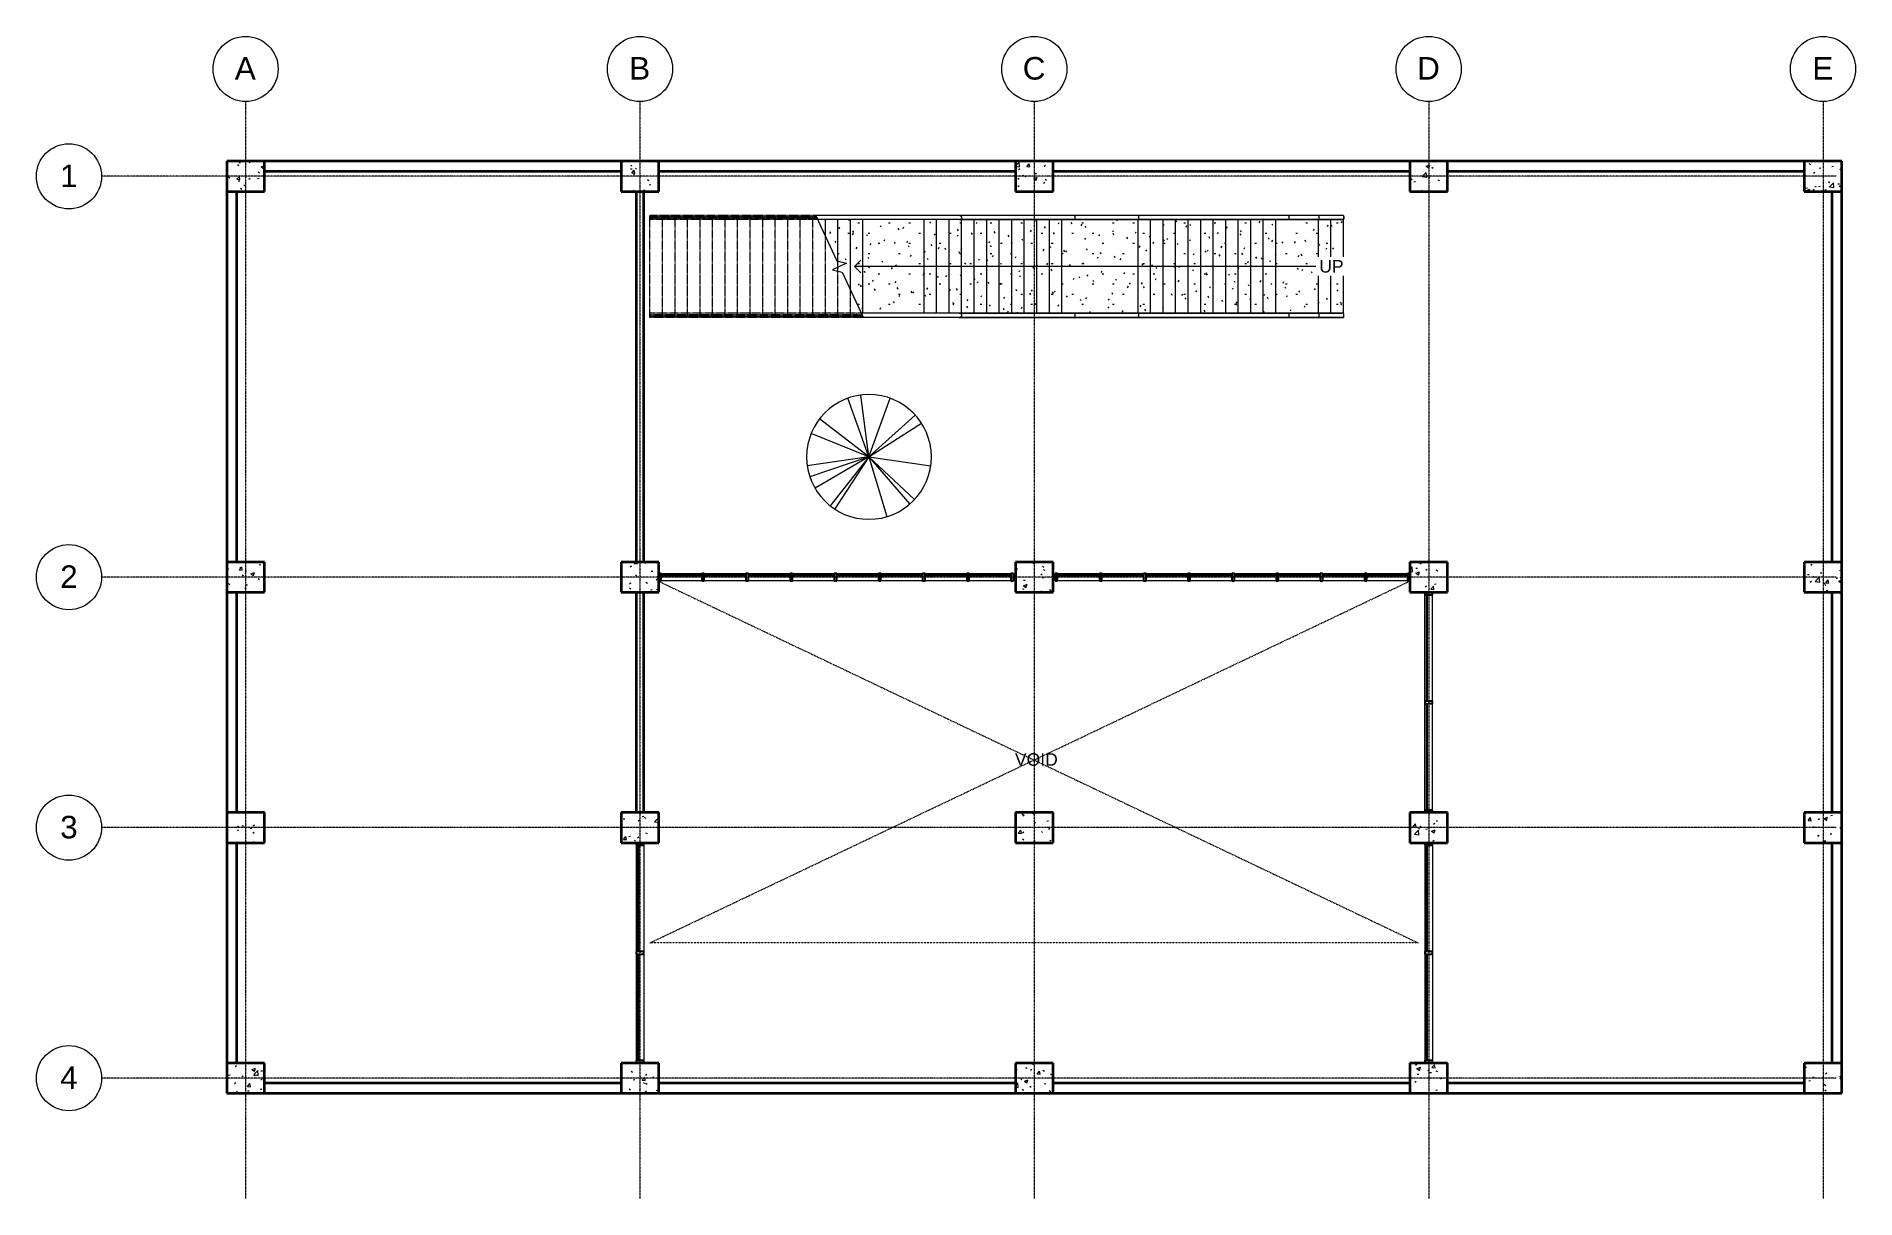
# Model space of a CAD drawing. Header units: millimetres. Extents: x -19238 to 17067, y -6268 to 16930.
import ezdxf

# ---------------------------------------------------------------- set-up
doc = ezdxf.new("R2010")
doc.units = ezdxf.units.MM
for name, pattern in [('Dash', [6, 3, -3]), ('Grid Line', [22.225, 12.7, -3.175, 3.175, -3.175]), ('Overhead', [3.96875, 2.38125, -1.5875])]:
    doc.linetypes.add(name, pattern=pattern)
for name, color, linetype, lineweight in [('A-DETL-HDLN', 90, 'Dash', 9), ('A-FLOR-HRAL', 11, 'Continuous', 9), ('A-FLOR-HRAL-MBND', 5, 'Overhead', 9), ('A-GLAZ-CURT', 52, 'Continuous', 9), ('A-GLAZ-CWMG', 51, 'Continuous', 9), ('A-WALL', 113, 'Continuous', 9), ('G-ANNO-TEXT', 231, 'Continuous', 9), ('L-PLNT', 71, 'Continuous', 9), ('S-COLS', 52, 'Continuous', 9), ('S-GRID', 1, 'Continuous', 9), ('S-GRID-IDEN', 1, 'Continuous', 9), ('S-STRS', 31, 'Continuous', 9), ('S-STRS-ANNO', 31, 'Continuous', 9), ('S-STRS-IDEN', 31, 'Continuous', 9), ('S-STRS-MBND', 31, 'Overhead', 9)]:
    doc.layers.add(name, color=color, linetype=linetype, lineweight=lineweight)
doc.styles.add('Arial', font='arial.ttf', dxfattribs={"height": 250})
doc.styles.add('Arial_1', font='arial.ttf', dxfattribs={"height": 450})
pattern_1 = [(0, (0, 0), (812.8, 203.2), [33.528, -576.072, 33.528, -576.072, -3251.2]), (0, (0, 0), (812.8, 203.2), [-1219.2, 33.528, -1185.672, 33.528, -576.072, -1422.4]), (0, (0, 0), (812.8, 203.2), [-3048, 33.528, -372.872, 33.528, -982.472]), (120, (304.8, 101.6), (-582.3764, 602.3054), [33.528, -576.072, 33.528, -576.072, -3251.2]), (120, (304.8, 101.6), (-582.3764, 602.3054), [-1219.2, 33.528, -1185.672, 33.528, -576.072, -1422.4]), (120, (304.8, 101.6), (-582.3764, 602.3054), [-3048, 33.528, -372.872, 33.528, -982.472]), (240, (406.4, 508), (-230.4236, -805.5054), [33.528, -576.072, 33.528, -576.072, -3251.2]), (240, (406.4, 508), (-230.4236, -805.5054), [-1219.2, 33.528, -1185.672, 33.528, -576.072, -1422.4]), (240, (406.4, 508), (-230.4236, -805.5054), [-3048, 33.528, -372.872, 33.528, -982.472])]

msp = doc.modelspace()

# ---------------------------------------------------------------- texts
at = {"layer": 'G-ANNO-TEXT', "color": 7, "insert": (291, 2622), "char_height": 250, "width": 1034.18, "attachment_point": 1, "style": 'Arial'}
msp.add_mtext('VOID', dxfattribs=at)
at = {"layer": 'S-GRID-IDEN', "char_height": 450, "attachment_point": 1, "style": 'Arial_1'}
for s, insert, width in [('\\fArial|b0|i0|c136|p34|;A', (-15278, 16518), 513.08), ('\\fArial|b0|i0|c136|p34|;B', (-7408, 16518), 513.08), ('\\fArial|b0|i0|c136|p34|;C', (446, 16518), 553.16), ('\\fArial|b0|i0|c136|p34|;D', (8316, 16518), 553.16), ('\\fArial|b0|i0|c136|p34|;E', (16202, 16518), 513.08), ('\\fArial|b0|i0|c136|p34|;1', (-18764, 14372), 424.89), ('\\fArial|b0|i0|c136|p34|;2', (-18764, 6372), 424.89), ('\\fArial|b0|i0|c136|p34|;3', (-18764, 1372), 424.89), ('\\fArial|b0|i0|c136|p34|;4', (-18764, -3628), 424.89)]:
    msp.add_mtext(s, dxfattribs=dict(at, insert=insert, width=width))

# ---------------------------------------------------------------- blocks, each defined once
blk = doc.blocks.new('System Panel - Glazed-376362-Level 2')
at = {"layer": 'A-GLAZ-CURT', "lineweight": 18}
for p, q in [((403, -24), (-403, -24)), ((-403, -24), (-403, -49)), ((-403, -49), (403, -49)), ((403, -49), (403, -24))]:
    blk.add_line(p, q, dxfattribs=at)
blk = doc.blocks.new('System Panel - Glazed-376363-Level 2')
at = {"layer": 'A-GLAZ-CURT', "lineweight": 18}
for p, q in [((416, -24), (-416, -24)), ((-416, -24), (-416, -49)), ((-416, -49), (416, -49)), ((416, -49), (416, -24))]:
    blk.add_line(p, q, dxfattribs=at)
blk = doc.blocks.new('Rectangular Mullion - 50mm x 150mm-376364-Level 2')
at = {"layer": 'A-GLAZ-CWMG', "lineweight": 25}
for p, q in [((-50, 75), (0, 75)), ((-50, -75), (-50, 75)), ((0, -75), (-50, -75))]:
    blk.add_line(p, q, dxfattribs=at)
blk = doc.blocks.new('Rectangular Mullion - 50mm x 150mm-376274-Level 2')
at = {"layer": 'A-GLAZ-CWMG'}
for p, q in [((7315, 6212), (8122, 6212)), ((8122, 6062), (7315, 6062))]:
    blk.add_line(p, q, dxfattribs=at)
blk = doc.blocks.new('Rectangular Mullion - 50mm x 150mm-376275-Level 2')
at = {"layer": 'A-GLAZ-CWMG'}
for p, q in [((6434, 6212), (7265, 6212)), ((7265, 6062), (6434, 6062))]:
    blk.add_line(p, q, dxfattribs=at)
blk = doc.blocks.new('Rectangular Mullion - 50mm x 150mm-376360-Level 2')
at = {"layer": 'A-GLAZ-CWMG', "lineweight": 25}
for p, q in [((-25, 75), (25, 75)), ((-25, -75), (-25, 75)), ((25, 75), (25, -75)), ((25, -75), (-25, -75))]:
    blk.add_line(p, q, dxfattribs=at)
blk = doc.blocks.new('M_Concrete-Rectangular-Column - 600 x 750mm-366856-Level 2')
at = {"layer": 'S-COLS'}
h = blk.add_hatch(dxfattribs=at)
h.set_pattern_fill('FP_1', color=256, style=0, pattern_type=2)
h.set_pattern_definition([(320, (3862.6, 16417.1), (-63.756, -728.737), [76.2, -838.2]), (265, (3862.6, 16417.1), (764.228, 140.97), [60.96, -670.56]), (10.451, (3857.3, 16356.4), (700.467, -587.77), [64.76, -712.36]), (316.184, (4065.8, 16417.1), (-168.17, -1084.316), [114.3, -1257.3]), (6.636, (4051.8, 16326.8), (989.71, -949.61), [97.14, -1068.54]), (261.184, (4065.8, 16417.1), (989.7, -949.62), [91.44, -1005.84]), (291, (4015, 16315.5), (-409.06, -606.458), [76.2, -838.2]), (236, (4015, 16315.5), (736.753, -247.208), [60.96, -670.56]), (341.451, (3980.94, 16265), (327.685, -853.668), [64.76, -712.36]), (307.5, (3862.63, 16417.13), (338.22, -12.3547), [33.528, -628.904, 33.528, -647.192, -673.1]), (307.5, (3862.63, 16417.13), (338.22, -12.3547), [-1343.152, 33.528, -639.572]), (277.5, (3862.63, 16417.13), (400.722, -267.279), [33.528, -354.584, 33.528, -613.664, -256.54]), (277.5, (3862.63, 16417.13), (400.722, -267.279), [-1035.304, 33.528, -223.012]), (237.5, (3862.63, 16643.7), (-22.9153, -542.3633), [33.528, -220.472, 33.528, -1810.512]), (237.5, (3862.63, 16643.7), (-22.9153, -542.3633), [-287.528, -758.952, 33.528, -1018.032]), (227.5, (3862.63, 16745.3), (101.707, -592.517), [33.528, -296.672, 33.528, -492.76, -746.76]), (227.5, (3862.63, 16745.3), (101.707, -592.517), [-856.488, 33.528, -713.232])])
h.paths.add_polyline_path([(-300, -375), (300, -375), (300, 375), (-300, 375)], flags=0)
at = {"layer": 'S-COLS', "lineweight": 35}
for p, q in [((300, 375), (-300, 375)), ((-300, 375), (-300, -375)), ((300, -375), (300, 375)), ((-300, -375), (300, -375))]:
    blk.add_line(p, q, dxfattribs=at)
blk = doc.blocks.new('M_Concrete-Rectangular-Column - 600 x 750mm-V1-Level 2')
at = {"layer": 'S-COLS'}
h = blk.add_hatch(dxfattribs=at)
h.set_pattern_fill('FP_2', color=256, style=0, pattern_type=2)
h.set_pattern_definition([(320, (3862.6, 8547.1), (-63.756, -728.737), [76.2, -838.2]), (265, (3862.6, 8547.1), (764.23, 140.97), [60.96, -670.56]), (10.451, (3857.3, 8486.4), (700.467, -587.77), [64.76, -712.36]), (316.184, (4065.8, 8547.1), (-168.17, -1084.32), [114.3, -1257.3]), (6.636, (4051.8, 8456.8), (989.71, -949.61), [97.14, -1068.54]), (261.184, (4065.8, 8547.1), (989.7, -949.62), [91.44, -1005.84]), (291, (4015, 8445.5), (-409.06, -606.458), [76.2, -838.2]), (236, (4015, 8445.5), (736.753, -247.21), [60.96, -670.56]), (341.451, (3980.94, 8395), (327.685, -853.67), [64.76, -712.36]), (307.5, (3862.63, 8547.13), (338.22, -12.355), [33.528, -628.904, 33.528, -647.192, -673.1]), (307.5, (3862.63, 8547.13), (338.22, -12.355), [-1343.152, 33.528, -639.572]), (277.5, (3862.63, 8547.13), (400.722, -267.279), [33.528, -354.584, 33.528, -613.664, -256.54]), (277.5, (3862.63, 8547.13), (400.722, -267.279), [-1035.304, 33.528, -223.012]), (237.5, (3862.63, 8773.7), (-22.915, -542.363), [33.528, -220.472, 33.528, -1810.512]), (237.5, (3862.63, 8773.7), (-22.915, -542.363), [-287.528, -758.952, 33.528, -1018.032]), (227.5, (3862.63, 8875.3), (101.707, -592.517), [33.528, -296.672, 33.528, -492.76, -746.76]), (227.5, (3862.63, 8875.3), (101.707, -592.517), [-856.49, 33.53, -713.23])])
h.paths.add_polyline_path([(-300, -375), (300, -375), (300, 375), (-300, 375)], flags=0)
at = {"layer": 'S-COLS', "lineweight": 35}
for p, q in [((300, 375), (-300, 375)), ((-300, 375), (-300, -375)), ((300, -375), (300, 375)), ((-300, -375), (300, -375))]:
    blk.add_line(p, q, dxfattribs=at)
blk = doc.blocks.new('M_Concrete-Rectangular-Column - 600 x 750mm-V2-Level 2')
at = {"layer": 'S-COLS'}
h = blk.add_hatch(dxfattribs=at)
h.set_pattern_fill('FP_3', color=256, style=0, pattern_type=2)
h.set_pattern_definition([(320, (3862.6, 677.1), (-63.76, -728.74), [76.2, -838.2]), (265, (3862.6, 677.1), (764.23, 140.97), [60.96, -670.56]), (10.451, (3857.3, 616.4), (700.47, -587.77), [64.76, -712.36]), (316.184, (4065.8, 677.1), (-168.17, -1084.32), [114.3, -1257.3]), (6.636, (4051.8, 586.8), (989.7, -949.6), [97.14, -1068.54]), (261.184, (4065.8, 677.1), (989.7, -949.62), [91.44, -1005.84]), (291, (4015, 575.5), (-409.06, -606.46), [76.2, -838.2]), (236, (4015, 575.5), (736.75, -247.21), [60.96, -670.56]), (341.451, (3980.94, 525), (327.69, -853.67), [64.76, -712.36]), (307.5, (3862.63, 677.13), (338.22, -12.355), [33.528, -628.904, 33.528, -647.192, -673.1]), (307.5, (3862.63, 677.13), (338.22, -12.355), [-1343.15, 33.53, -639.57]), (277.5, (3862.63, 677.13), (400.722, -267.28), [33.528, -354.584, 33.528, -613.664, -256.54]), (277.5, (3862.63, 677.13), (400.722, -267.28), [-1035.304, 33.53, -223.01]), (237.5, (3862.63, 903.7), (-22.915, -542.363), [33.528, -220.472, 33.528, -758.952, -1051.56]), (237.5, (3862.63, 903.7), (-22.915, -542.363), [-1046.48, 33.53, -1018.03]), (227.5, (3862.63, 1005.3), (101.707, -592.517), [33.53, -296.67, 33.53, -492.76, -746.76]), (227.5, (3862.63, 1005.3), (101.707, -592.517), [-856.49, 33.53, -713.23])])
h.paths.add_polyline_path([(-300, -375), (300, -375), (300, 375), (-300, 375)], flags=0)
at = {"layer": 'S-COLS', "lineweight": 35}
for p, q in [((300, 375), (-300, 375)), ((-300, 375), (-300, -375)), ((300, -375), (300, 375)), ((-300, -375), (300, -375))]:
    blk.add_line(p, q, dxfattribs=at)
blk = doc.blocks.new('M_Concrete-Rectangular-Column - 600 x 750mm-V3-Level 2')
at = {"layer": 'S-COLS'}
h = blk.add_hatch(dxfattribs=at)
h.set_pattern_fill('FP_4', color=256, style=0, pattern_type=2)
h.set_pattern_definition([(320, (3862.6, -7192.9), (-63.756, -728.737), [76.2, -838.2]), (265, (3862.6, -7192.9), (764.23, 140.97), [60.96, -670.56]), (10.451, (3857.3, -7253.6), (700.467, -587.77), [64.76, -712.36]), (316.184, (4065.8, -7192.9), (-168.17, -1084.32), [114.3, -1257.3]), (6.636, (4051.8, -7283.2), (989.71, -949.61), [97.14, -1068.54]), (261.184, (4065.8, -7192.9), (989.7, -949.62), [91.44, -1005.84]), (291, (4015, -7294.5), (-409.06, -606.458), [76.2, -838.2]), (236, (4015, -7294.5), (736.75, -247.21), [60.96, -670.56]), (341.451, (3980.94, -7345), (327.685, -853.67), [64.76, -712.36]), (307.5, (3862.63, -7192.87), (338.22, -12.355), [33.528, -628.904, 33.528, -647.192, -673.1]), (307.5, (3862.63, -7192.87), (338.22, -12.355), [-1343.152, 33.528, -639.572]), (277.5, (3862.63, -7192.87), (400.722, -267.279), [33.528, -354.584, 33.528, -613.664, -256.54]), (277.5, (3862.63, -7192.87), (400.722, -267.279), [-1035.304, 33.528, -223.012]), (237.5, (3862.63, -6966.3), (-22.915, -542.363), [33.528, -220.472, 33.528, -1810.512]), (237.5, (3862.63, -6966.3), (-22.915, -542.363), [-287.528, -758.952, 33.528, -1018.032]), (227.5, (3862.63, -6864.7), (101.707, -592.517), [33.528, -296.672, 33.528, -492.76, -746.76]), (227.5, (3862.63, -6864.7), (101.707, -592.517), [-856.49, 33.53, -713.23])])
h.paths.add_polyline_path([(-300, -375), (300, -375), (300, 375), (-300, 375)], flags=0)
at = {"layer": 'S-COLS', "lineweight": 35}
for p, q in [((300, 375), (-300, 375)), ((-300, 375), (-300, -375)), ((300, -375), (300, 375)), ((-300, -375), (300, -375))]:
    blk.add_line(p, q, dxfattribs=at)
blk = doc.blocks.new('M_Concrete-Rectangular-Column - 600 x 750mm-V4-Level 2')
at = {"layer": 'S-COLS'}
h = blk.add_hatch(dxfattribs=at)
h.set_pattern_fill('FP_5', color=256, style=0, pattern_type=2)
h.set_pattern_definition([(320, (3862.6, -15062.9), (-63.756, -728.737), [76.2, -838.2]), (265, (3862.6, -15062.9), (764.228, 140.97), [60.96, -670.56]), (10.451, (3857.3, -15123.6), (700.467, -587.77), [64.76, -712.36]), (316.184, (4065.8, -15062.9), (-168.17, -1084.316), [114.3, -1257.3]), (6.636, (4051.8, -15153.2), (989.71, -949.61), [97.14, -1068.54]), (261.184, (4065.8, -15062.9), (989.7, -949.62), [91.44, -1005.84]), (291, (4015, -15164.5), (-409.06, -606.458), [76.2, -838.2]), (236, (4015, -15164.5), (736.753, -247.21), [60.96, -670.56]), (341.451, (3980.94, -15215), (327.685, -853.668), [64.76, -712.36]), (307.5, (3862.63, -15062.87), (338.22, -12.3547), [33.528, -628.904, 33.528, -647.192, -673.1]), (307.5, (3862.63, -15062.87), (338.22, -12.3547), [-1343.152, 33.528, -639.572]), (277.5, (3862.63, -15062.87), (400.722, -267.279), [33.528, -354.584, 33.528, -870.204]), (277.5, (3862.63, -15062.87), (400.722, -267.279), [-421.64, -613.664, 33.528, -223.012]), (237.5, (3862.63, -14836.3), (-22.9153, -542.3633), [33.528, -220.472, 33.528, -1810.512]), (237.5, (3862.63, -14836.3), (-22.9153, -542.3633), [-287.528, -758.952, 33.528, -1018.032]), (227.5, (3862.63, -14734.7), (101.707, -592.517), [33.528, -296.672, 33.528, -1239.52]), (227.5, (3862.63, -14734.7), (101.707, -592.517), [-363.728, -492.76, 33.528, -713.232])])
h.paths.add_polyline_path([(-300, -375), (300, -375), (300, 375), (-300, 375)], flags=0)
at = {"layer": 'S-COLS', "lineweight": 35}
for p, q in [((300, 375), (-300, 375)), ((-300, 375), (-300, -375)), ((300, -375), (300, 375)), ((-300, -375), (300, -375))]:
    blk.add_line(p, q, dxfattribs=at)
blk = doc.blocks.new('M_Concrete-Rectangular-Column - 600 x 750mm-V5-Level 2')
at = {"layer": 'S-COLS'}
h = blk.add_hatch(dxfattribs=at)
h.set_pattern_fill('FP_6', color=256, style=0, pattern_type=2)
h.set_pattern_definition([(320, (-1137.4, 16417.1), (-63.756, -728.737), [76.2, -838.2]), (265, (-1137.4, 16417.1), (764.228, 140.97), [60.96, -670.56]), (10.451, (-1142.7, 16356.4), (700.467, -587.77), [64.76, -712.36]), (316.184, (-934.2, 16417.1), (-168.17, -1084.316), [114.3, -1257.3]), (6.636, (-948.2, 16326.8), (989.71, -949.61), [97.14, -1068.54]), (261.184, (-934.2, 16417.1), (989.7, -949.62), [91.44, -1005.84]), (291, (-985, 16315.5), (-409.06, -606.458), [76.2, -838.2]), (236, (-985, 16315.5), (736.753, -247.21), [60.96, -670.56]), (341.451, (-1019.06, 16265), (327.685, -853.668), [64.76, -712.36]), (307.5, (-1137.37, 16417.13), (338.22, -12.3547), [33.528, -628.904, 33.528, -647.192, -673.1]), (307.5, (-1137.37, 16417.13), (338.22, -12.3547), [-1343.152, 33.528, -639.572]), (277.5, (-1137.37, 16417.13), (400.722, -267.279), [33.528, -354.584, 33.528, -870.204]), (277.5, (-1137.37, 16417.13), (400.722, -267.279), [-421.64, -613.664, 33.528, -223.012]), (237.5, (-1137.37, 16643.7), (-22.9153, -542.3633), [33.528, -220.472, 33.528, -1810.512]), (237.5, (-1137.37, 16643.7), (-22.9153, -542.3633), [-287.528, -758.952, 33.528, -1018.032]), (227.5, (-1137.37, 16745.3), (101.707, -592.517), [33.528, -296.672, 33.528, -1239.52]), (227.5, (-1137.37, 16745.3), (101.707, -592.517), [-363.728, -492.76, 33.528, -713.232])])
h.paths.add_polyline_path([(-300, -375), (300, -375), (300, 375), (-300, 375)], flags=0)
at = {"layer": 'S-COLS', "lineweight": 35}
for p, q in [((300, 375), (-300, 375)), ((-300, 375), (-300, -375)), ((300, -375), (300, 375)), ((-300, -375), (300, -375))]:
    blk.add_line(p, q, dxfattribs=at)
blk = doc.blocks.new('M_Concrete-Rectangular-Column - 600 x 750mm-V6-Level 2')
at = {"layer": 'S-COLS'}
h = blk.add_hatch(dxfattribs=at)
h.set_pattern_fill('FP_7', color=256, style=0, pattern_type=2)
h.set_pattern_definition([(320, (-1137.4, 8547.1), (-63.756, -728.737), [76.2, -838.2]), (265, (-1137.4, 8547.1), (764.23, 140.97), [60.96, -670.56]), (10.451, (-1142.7, 8486.4), (700.467, -587.77), [64.76, -712.36]), (316.184, (-934.2, 8547.1), (-168.17, -1084.32), [114.3, -1257.3]), (6.636, (-948.2, 8456.8), (989.71, -949.61), [97.14, -1068.54]), (261.184, (-934.2, 8547.1), (989.7, -949.62), [91.44, -1005.84]), (291, (-985, 8445.5), (-409.06, -606.458), [76.2, -838.2]), (236, (-985, 8445.5), (736.75, -247.21), [60.96, -670.56]), (341.451, (-1019.06, 8395), (327.685, -853.67), [64.76, -712.36]), (307.5, (-1137.37, 8547.13), (338.22, -12.355), [33.528, -628.904, 33.528, -647.192, -673.1]), (307.5, (-1137.37, 8547.13), (338.22, -12.355), [-1343.152, 33.528, -639.572]), (277.5, (-1137.37, 8547.13), (400.722, -267.279), [33.528, -354.584, 33.528, -613.664, -256.54]), (277.5, (-1137.37, 8547.13), (400.722, -267.279), [-1035.304, 33.528, -223.012]), (237.5, (-1137.37, 8773.7), (-22.915, -542.363), [33.528, -220.472, 33.528, -1810.512]), (237.5, (-1137.37, 8773.7), (-22.915, -542.363), [-287.528, -758.952, 33.528, -1018.032]), (227.5, (-1137.37, 8875.3), (101.707, -592.517), [33.528, -296.672, 33.528, -492.76, -746.76]), (227.5, (-1137.37, 8875.3), (101.707, -592.517), [-856.49, 33.53, -713.23])])
h.paths.add_polyline_path([(-300, -375), (300, -375), (300, 375), (-300, 375)], flags=0)
at = {"layer": 'S-COLS', "lineweight": 35}
for p, q in [((300, 375), (-300, 375)), ((-300, 375), (-300, -375)), ((300, -375), (300, 375)), ((-300, -375), (300, -375))]:
    blk.add_line(p, q, dxfattribs=at)
blk = doc.blocks.new('M_Concrete-Rectangular-Column - 600 x 750mm-V7-Level 2')
at = {"layer": 'S-COLS'}
h = blk.add_hatch(dxfattribs=at)
h.set_pattern_fill('FP_8', color=256, style=0, pattern_type=2)
h.set_pattern_definition([(320, (-1137.4, 677.1), (-63.76, -728.74), [76.2, -838.2]), (265, (-1137.4, 677.1), (764.23, 140.97), [60.96, -670.56]), (10.45, (-1142.7, 616.4), (700.47, -587.77), [64.76, -712.36]), (316.184, (-934.2, 677.1), (-168.17, -1084.3), [114.3, -1257.3]), (6.636, (-948.2, 586.8), (989.7, -949.6), [97.14, -1068.54]), (261.184, (-934.2, 677.1), (989.7, -949.6), [91.44, -1005.84]), (291, (-985, 575.5), (-409.06, -606.46), [76.2, -838.2]), (236, (-985, 575.5), (736.75, -247.2), [60.96, -670.56]), (341.45, (-1019.06, 525), (327.7, -853.67), [64.76, -712.36]), (307.5, (-1137.37, 677.13), (338.22, -12.355), [33.53, -628.904, 33.53, -647.19, -673.1]), (307.5, (-1137.37, 677.13), (338.22, -12.355), [-1343.15, 33.53, -639.57]), (277.5, (-1137.37, 677.13), (400.72, -267.28), [33.53, -354.584, 33.53, -613.664, -256.54]), (277.5, (-1137.37, 677.13), (400.72, -267.28), [-1035.3, 33.53, -223.01]), (237.5, (-1137.37, 903.7), (-22.915, -542.363), [33.53, -220.47, 33.53, -1810.51]), (237.5, (-1137.37, 903.7), (-22.915, -542.363), [-287.53, -758.95, 33.53, -1018.03]), (227.5, (-1137.37, 1005.3), (101.71, -592.52), [33.53, -296.67, 33.53, -492.76, -746.76]), (227.5, (-1137.37, 1005.3), (101.71, -592.52), [-856.49, 33.53, -713.23])])
h.paths.add_polyline_path([(-300, -375), (300, -375), (300, 375), (-300, 375)], flags=0)
at = {"layer": 'S-COLS', "lineweight": 35}
for p, q in [((300, 375), (-300, 375)), ((-300, 375), (-300, -375)), ((300, -375), (300, 375)), ((-300, -375), (300, -375))]:
    blk.add_line(p, q, dxfattribs=at)
blk = doc.blocks.new('M_Concrete-Rectangular-Column - 600 x 750mm-V8-Level 2')
at = {"layer": 'S-COLS'}
h = blk.add_hatch(dxfattribs=at)
h.set_pattern_fill('FP_9', color=256, style=0, pattern_type=2)
h.set_pattern_definition([(320, (-1137.4, -7192.9), (-63.756, -728.737), [76.2, -838.2]), (265, (-1137.4, -7192.9), (764.23, 140.97), [60.96, -670.56]), (10.451, (-1142.7, -7253.6), (700.467, -587.77), [64.76, -712.36]), (316.184, (-934.2, -7192.9), (-168.17, -1084.32), [114.3, -1257.3]), (6.636, (-948.2, -7283.2), (989.71, -949.61), [97.14, -1068.54]), (261.184, (-934.2, -7192.9), (989.7, -949.62), [91.44, -1005.84]), (291, (-985, -7294.5), (-409.06, -606.46), [76.2, -838.2]), (236, (-985, -7294.5), (736.75, -247.21), [60.96, -670.56]), (341.451, (-1019.06, -7345), (327.685, -853.67), [64.76, -712.36]), (307.5, (-1137.37, -7192.87), (338.22, -12.355), [33.528, -628.904, 33.528, -647.192, -673.1]), (307.5, (-1137.37, -7192.87), (338.22, -12.355), [-1343.152, 33.528, -639.572]), (277.5, (-1137.37, -7192.87), (400.722, -267.279), [33.528, -354.584, 33.528, -870.204]), (277.5, (-1137.37, -7192.87), (400.722, -267.279), [-421.64, -613.664, 33.528, -223.012]), (237.5, (-1137.37, -6966.3), (-22.915, -542.363), [33.528, -220.472, 33.528, -1810.512]), (237.5, (-1137.37, -6966.3), (-22.915, -542.363), [-287.528, -758.952, 33.528, -1018.032]), (227.5, (-1137.37, -6864.7), (101.707, -592.517), [33.53, -296.67, 33.53, -1239.52]), (227.5, (-1137.37, -6864.7), (101.707, -592.517), [-363.73, -492.76, 33.53, -713.23])])
h.paths.add_polyline_path([(-300, -375), (300, -375), (300, 375), (-300, 375)], flags=0)
at = {"layer": 'S-COLS', "lineweight": 35}
for p, q in [((300, 375), (-300, 375)), ((-300, 375), (-300, -375)), ((300, -375), (300, 375)), ((-300, -375), (300, -375))]:
    blk.add_line(p, q, dxfattribs=at)
blk = doc.blocks.new('M_Concrete-Rectangular-Column - 600 x 750mm-V9-Level 2')
at = {"layer": 'S-COLS'}
h = blk.add_hatch(dxfattribs=at)
h.set_pattern_fill('FP_10', color=256, style=0, pattern_type=2)
h.set_pattern_definition([(320, (-1137.4, -15062.9), (-63.756, -728.737), [76.2, -838.2]), (265, (-1137.4, -15062.9), (764.228, 140.97), [60.96, -670.56]), (10.451, (-1142.7, -15123.6), (700.467, -587.77), [64.76, -712.36]), (316.184, (-934.2, -15062.9), (-168.17, -1084.316), [114.3, -1257.3]), (6.636, (-948.2, -15153.2), (989.71, -949.61), [97.14, -1068.54]), (261.184, (-934.2, -15062.9), (989.7, -949.62), [91.44, -1005.84]), (291, (-985, -15164.5), (-409.06, -606.458), [76.2, -838.2]), (236, (-985, -15164.5), (736.753, -247.21), [60.96, -670.56]), (341.451, (-1019.06, -15215), (327.685, -853.668), [64.76, -712.36]), (307.5, (-1137.37, -15062.87), (338.22, -12.3547), [33.528, -628.904, 33.528, -1320.292]), (307.5, (-1137.37, -15062.87), (338.22, -12.3547), [-695.96, -647.192, 33.528, -639.572]), (277.5, (-1137.37, -15062.87), (400.722, -267.279), [33.528, -354.584, 33.528, -870.204]), (277.5, (-1137.37, -15062.87), (400.722, -267.279), [-421.64, -613.664, 33.528, -223.012]), (237.5, (-1137.37, -14836.3), (-22.9153, -542.3633), [33.528, -220.472, 33.528, -1810.512]), (237.5, (-1137.37, -14836.3), (-22.9153, -542.3633), [-287.528, -758.952, 33.528, -1018.032]), (227.5, (-1137.37, -14734.7), (101.707, -592.517), [33.528, -296.672, 33.528, -1239.52]), (227.5, (-1137.37, -14734.7), (101.707, -592.517), [-363.728, -492.76, 33.528, -713.232])])
h.paths.add_polyline_path([(-300, -375), (300, -375), (300, 375), (-300, 375)], flags=0)
at = {"layer": 'S-COLS', "lineweight": 35}
for p, q in [((300, 375), (-300, 375)), ((-300, 375), (-300, -375)), ((300, -375), (300, 375)), ((-300, -375), (300, -375))]:
    blk.add_line(p, q, dxfattribs=at)
blk = doc.blocks.new('M_Concrete-Rectangular-Column - 600 x 750mm-V10-Level 2')
at = {"layer": 'S-COLS'}
h = blk.add_hatch(dxfattribs=at)
h.set_pattern_fill('FP_11', color=256, style=0, pattern_type=2)
h.set_pattern_definition([(320, (-6137.4, 16417.1), (-63.756, -728.737), [76.2, -838.2]), (265, (-6137.4, 16417.1), (764.228, 140.972), [60.96, -670.56]), (10.451, (-6142.7, 16356.4), (700.467, -587.77), [64.76, -712.36]), (316.184, (-5934.2, 16417.1), (-168.17, -1084.316), [114.3, -1257.3]), (6.636, (-5948.2, 16326.8), (989.71, -949.61), [97.14, -1068.54]), (261.184, (-5934.2, 16417.1), (989.7, -949.62), [91.44, -1005.84]), (291, (-5985, 16315.5), (-409.06, -606.458), [76.2, -838.2]), (236, (-5985, 16315.5), (736.753, -247.208), [60.96, -670.56]), (341.451, (-6019.06, 16265), (327.685, -853.668), [64.76, -712.36]), (307.5, (-6137.37, 16417.13), (338.22, -12.3547), [33.528, -628.904, 33.528, -647.192, -673.1]), (307.5, (-6137.37, 16417.13), (338.22, -12.3547), [-1343.152, 33.528, -639.572]), (277.5, (-6137.37, 16417.13), (400.722, -267.279), [33.528, -354.584, 33.528, -870.204]), (277.5, (-6137.37, 16417.13), (400.722, -267.279), [-421.64, -613.664, 33.528, -223.012]), (237.5, (-6137.37, 16643.7), (-22.9153, -542.3633), [33.528, -220.472, 33.528, -1810.512]), (237.5, (-6137.37, 16643.7), (-22.9153, -542.3633), [-287.528, -758.952, 33.528, -1018.032]), (227.5, (-6137.37, 16745.3), (101.707, -592.517), [33.528, -296.672, 33.528, -1239.52]), (227.5, (-6137.37, 16745.3), (101.707, -592.517), [-363.728, -492.76, 33.528, -713.232])])
h.paths.add_polyline_path([(-300, 375), (-300, -375), (300, -375), (300, 375)], flags=0)
at = {"layer": 'S-COLS', "lineweight": 35}
for p, q in [((300, 375), (-300, 375)), ((-300, 375), (-300, -375)), ((300, -375), (300, 375)), ((-300, -375), (300, -375))]:
    blk.add_line(p, q, dxfattribs=at)
blk = doc.blocks.new('M_Concrete-Rectangular-Column - 600 x 750mm-V11-Level 2')
at = {"layer": 'S-COLS'}
h = blk.add_hatch(dxfattribs=at)
h.set_pattern_fill('FP_12', color=256, style=0, pattern_type=2)
h.set_pattern_definition([(320, (-6137.4, 8547.1), (-63.756, -728.737), [76.2, -838.2]), (265, (-6137.4, 8547.1), (764.23, 140.97), [60.96, -670.56]), (10.451, (-6142.7, 8486.4), (700.467, -587.77), [64.76, -712.36]), (316.184, (-5934.2, 8547.1), (-168.17, -1084.316), [114.3, -1257.3]), (6.636, (-5948.2, 8456.8), (989.71, -949.61), [97.14, -1068.54]), (261.184, (-5934.2, 8547.1), (989.7, -949.62), [91.44, -1005.84]), (291, (-5985, 8445.5), (-409.06, -606.458), [76.2, -838.2]), (236, (-5985, 8445.5), (736.753, -247.21), [60.96, -670.56]), (341.451, (-6019.06, 8395), (327.685, -853.67), [64.76, -712.36]), (307.5, (-6137.37, 8547.13), (338.22, -12.355), [33.528, -628.904, 33.528, -647.192, -673.1]), (307.5, (-6137.37, 8547.13), (338.22, -12.355), [-1343.152, 33.528, -639.572]), (277.5, (-6137.37, 8547.13), (400.722, -267.279), [33.528, -354.584, 33.528, -613.664, -256.54]), (277.5, (-6137.37, 8547.13), (400.722, -267.279), [-1035.304, 33.528, -223.012]), (237.5, (-6137.37, 8773.7), (-22.9153, -542.3633), [33.528, -220.472, 33.528, -1810.512]), (237.5, (-6137.37, 8773.7), (-22.9153, -542.3633), [-287.528, -758.952, 33.528, -1018.032]), (227.5, (-6137.37, 8875.3), (101.707, -592.517), [33.528, -296.672, 33.528, -492.76, -746.76]), (227.5, (-6137.37, 8875.3), (101.707, -592.517), [-856.488, 33.528, -713.232])])
h.paths.add_polyline_path([(-300, 375), (-300, -375), (300, -375), (300, 375)], flags=0)
at = {"layer": 'S-COLS', "lineweight": 35}
for p, q in [((300, 375), (-300, 375)), ((-300, 375), (-300, -375)), ((300, -375), (300, 375)), ((-300, -375), (300, -375))]:
    blk.add_line(p, q, dxfattribs=at)
blk = doc.blocks.new('M_Concrete-Rectangular-Column - 600 x 750mm-V12-Level 2')
at = {"layer": 'S-COLS'}
h = blk.add_hatch(dxfattribs=at)
h.set_pattern_fill('FP_13', color=256, style=0, pattern_type=2)
h.set_pattern_definition([(320, (-6137.4, 677.1), (-63.756, -728.737), [76.2, -838.2]), (265, (-6137.4, 677.1), (764.23, 140.97), [60.96, -670.56]), (10.451, (-6142.7, 616.4), (700.47, -587.77), [64.76, -712.36]), (316.184, (-5934.2, 677.1), (-168.17, -1084.32), [114.3, -1257.3]), (6.636, (-5948.2, 586.8), (989.71, -949.61), [97.14, -1068.54]), (261.184, (-5934.2, 677.1), (989.7, -949.62), [91.44, -1005.84]), (291, (-5985, 575.5), (-409.06, -606.46), [76.2, -838.2]), (236, (-5985, 575.5), (736.75, -247.21), [60.96, -670.56]), (341.451, (-6019.06, 525), (327.685, -853.67), [64.76, -712.36]), (307.5, (-6137.37, 677.13), (338.22, -12.355), [33.528, -628.904, 33.528, -647.192, -673.1]), (307.5, (-6137.37, 677.13), (338.22, -12.355), [-1343.15, 33.53, -639.57]), (277.5, (-6137.37, 677.13), (400.722, -267.279), [33.528, -354.584, 33.528, -613.664, -256.54]), (277.5, (-6137.37, 677.13), (400.722, -267.279), [-1035.304, 33.528, -223.012]), (237.5, (-6137.37, 903.7), (-22.915, -542.363), [33.528, -220.472, 33.528, -1810.512]), (237.5, (-6137.37, 903.7), (-22.915, -542.363), [-287.528, -758.952, 33.528, -1018.032]), (227.5, (-6137.37, 1005.3), (101.707, -592.517), [33.528, -296.672, 33.528, -492.76, -746.76]), (227.5, (-6137.37, 1005.3), (101.707, -592.517), [-856.49, 33.53, -713.23])])
h.paths.add_polyline_path([(-300, 375), (-300, -375), (300, -375), (300, 375)], flags=0)
at = {"layer": 'S-COLS', "lineweight": 35}
for p, q in [((300, 375), (-300, 375)), ((-300, 375), (-300, -375)), ((300, -375), (300, 375)), ((-300, -375), (300, -375))]:
    blk.add_line(p, q, dxfattribs=at)
blk = doc.blocks.new('M_Concrete-Rectangular-Column - 600 x 750mm-V13-Level 2')
at = {"layer": 'S-COLS'}
h = blk.add_hatch(dxfattribs=at)
h.set_pattern_fill('FP_14', color=256, style=0, pattern_type=2)
h.set_pattern_definition([(320, (-6137.4, -7192.9), (-63.756, -728.737), [76.2, -838.2]), (265, (-6137.4, -7192.9), (764.23, 140.97), [60.96, -670.56]), (10.451, (-6142.7, -7253.6), (700.467, -587.77), [64.76, -712.36]), (316.184, (-5934.2, -7192.9), (-168.17, -1084.32), [114.3, -1257.3]), (6.636, (-5948.2, -7283.2), (989.71, -949.61), [97.14, -1068.54]), (261.184, (-5934.2, -7192.9), (989.7, -949.62), [91.44, -1005.84]), (291, (-5985, -7294.5), (-409.06, -606.458), [76.2, -838.2]), (236, (-5985, -7294.5), (736.753, -247.21), [60.96, -670.56]), (341.451, (-6019.06, -7345), (327.685, -853.67), [64.76, -712.36]), (307.5, (-6137.37, -7192.87), (338.22, -12.355), [33.528, -628.904, 33.528, -647.192, -673.1]), (307.5, (-6137.37, -7192.87), (338.22, -12.355), [-1343.152, 33.528, -639.572]), (277.5, (-6137.37, -7192.87), (400.722, -267.279), [33.528, -354.584, 33.528, -870.204]), (277.5, (-6137.37, -7192.87), (400.722, -267.279), [-421.64, -613.664, 33.528, -223.012]), (237.5, (-6137.37, -6966.3), (-22.915, -542.363), [33.528, -220.472, 33.528, -1810.512]), (237.5, (-6137.37, -6966.3), (-22.915, -542.363), [-287.528, -758.952, 33.528, -1018.032]), (227.5, (-6137.37, -6864.7), (101.707, -592.517), [33.528, -296.672, 33.528, -1239.52]), (227.5, (-6137.37, -6864.7), (101.707, -592.517), [-363.728, -492.76, 33.528, -713.232])])
h.paths.add_polyline_path([(-300, 375), (-300, -375), (300, -375), (300, 375)], flags=0)
at = {"layer": 'S-COLS', "lineweight": 35}
for p, q in [((300, 375), (-300, 375)), ((-300, 375), (-300, -375)), ((300, -375), (300, 375)), ((-300, -375), (300, -375))]:
    blk.add_line(p, q, dxfattribs=at)
blk = doc.blocks.new('M_Concrete-Rectangular-Column - 600 x 750mm-V14-Level 2')
at = {"layer": 'S-COLS'}
h = blk.add_hatch(dxfattribs=at)
h.set_pattern_fill('FP_15', color=256, style=0, pattern_type=2)
h.set_pattern_definition([(320, (-6137.4, -15062.9), (-63.756, -728.737), [76.2, -838.2]), (265, (-6137.4, -15062.9), (764.228, 140.97), [60.96, -670.56]), (10.451, (-6142.7, -15123.6), (700.467, -587.77), [64.76, -712.36]), (316.184, (-5934.2, -15062.9), (-168.17, -1084.316), [114.3, -1257.3]), (6.636, (-5948.2, -15153.2), (989.71, -949.61), [97.14, -1068.54]), (261.184, (-5934.2, -15062.9), (989.7, -949.62), [91.44, -1005.84]), (291, (-5985, -15164.5), (-409.06, -606.458), [76.2, -838.2]), (236, (-5985, -15164.5), (736.753, -247.21), [60.96, -670.56]), (341.451, (-6019.06, -15215), (327.685, -853.668), [64.76, -712.36]), (307.5, (-6137.37, -15062.87), (338.22, -12.3547), [33.528, -628.904, 33.528, -1320.292]), (307.5, (-6137.37, -15062.87), (338.22, -12.3547), [-695.96, -647.192, 33.528, -639.572]), (277.5, (-6137.37, -15062.87), (400.722, -267.279), [33.528, -354.584, 33.528, -870.204]), (277.5, (-6137.37, -15062.87), (400.722, -267.279), [-421.64, -613.664, 33.528, -223.012]), (237.5, (-6137.37, -14836.3), (-22.9153, -542.3633), [33.528, -220.472, 33.528, -1810.512]), (237.5, (-6137.37, -14836.3), (-22.9153, -542.3633), [-287.528, -758.952, 33.528, -1018.032]), (227.5, (-6137.37, -14734.7), (101.707, -592.517), [33.528, -296.672, 33.528, -1239.52]), (227.5, (-6137.37, -14734.7), (101.707, -592.517), [-363.728, -492.76, 33.528, -713.232])])
h.paths.add_polyline_path([(-300, 375), (-300, -375), (300, -375), (300, 375)], flags=0)
at = {"layer": 'S-COLS', "lineweight": 35}
for p, q in [((300, 375), (-300, 375)), ((-300, 375), (-300, -375)), ((300, -375), (300, 375)), ((-300, -375), (300, -375))]:
    blk.add_line(p, q, dxfattribs=at)
blk = doc.blocks.new('M_Concrete-Rectangular-Column - 600 x 750mm-V15-Level 2')
at = {"layer": 'S-COLS'}
h = blk.add_hatch(dxfattribs=at)
h.set_pattern_fill('FP_16', color=256, style=0, pattern_type=2)
h.set_pattern_definition([(320, (-14137.4, 16417.1), (-63.756, -728.737), [76.2, -838.2]), (265, (-14137.4, 16417.1), (764.228, 140.972), [60.96, -670.56]), (10.451, (-14142.7, 16356.4), (700.467, -587.77), [64.76, -712.36]), (316.184, (-13934.2, 16417.1), (-168.17, -1084.316), [114.3, -1257.3]), (6.636, (-13948.2, 16326.8), (989.71, -949.61), [97.14, -1068.54]), (261.184, (-13934.2, 16417.1), (989.7, -949.62), [91.44, -1005.84]), (291, (-13985, 16315.5), (-409.06, -606.458), [76.2, -838.2]), (236, (-13985, 16315.5), (736.753, -247.208), [60.96, -670.56]), (341.451, (-14019.06, 16265), (327.685, -853.668), [64.76, -712.36]), (307.5, (-14137.37, 16417.13), (338.22, -12.3547), [33.528, -628.904, 33.528, -1320.292]), (307.5, (-14137.37, 16417.13), (338.22, -12.3547), [-695.96, -647.192, 33.528, -639.572]), (277.5, (-14137.37, 16417.13), (400.722, -267.279), [33.528, -354.584, 33.528, -870.204]), (277.5, (-14137.37, 16417.13), (400.722, -267.279), [-421.64, -613.664, 33.528, -223.012]), (237.5, (-14137.37, 16643.7), (-22.9153, -542.3633), [33.528, -220.472, 33.528, -1810.512]), (237.5, (-14137.37, 16643.7), (-22.9153, -542.3633), [-287.528, -758.952, 33.528, -1018.032]), (227.5, (-14137.37, 16745.3), (101.707, -592.517), [33.528, -296.672, 33.528, -1239.52]), (227.5, (-14137.37, 16745.3), (101.707, -592.517), [-363.728, -492.76, 33.528, -713.232])])
h.paths.add_polyline_path([(-300, 375), (-300, -375), (300, -375), (300, 375)], flags=0)
at = {"layer": 'S-COLS', "lineweight": 35}
for p, q in [((300, 375), (-300, 375)), ((-300, 375), (-300, -375)), ((300, -375), (300, 375)), ((-300, -375), (300, -375))]:
    blk.add_line(p, q, dxfattribs=at)
blk = doc.blocks.new('M_Concrete-Rectangular-Column - 600 x 750mm-V16-Level 2')
at = {"layer": 'S-COLS'}
h = blk.add_hatch(dxfattribs=at)
h.set_pattern_fill('FP_17', color=256, style=0, pattern_type=2)
h.set_pattern_definition([(320, (-14137.4, 8547.1), (-63.756, -728.737), [76.2, -838.2]), (265, (-14137.4, 8547.1), (764.228, 140.97), [60.96, -670.56]), (10.451, (-14142.7, 8486.4), (700.467, -587.77), [64.76, -712.36]), (316.184, (-13934.2, 8547.1), (-168.17, -1084.316), [114.3, -1257.3]), (6.636, (-13948.2, 8456.8), (989.71, -949.61), [97.14, -1068.54]), (261.184, (-13934.2, 8547.1), (989.7, -949.62), [91.44, -1005.84]), (291, (-13985, 8445.5), (-409.06, -606.458), [76.2, -838.2]), (236, (-13985, 8445.5), (736.753, -247.21), [60.96, -670.56]), (341.451, (-14019.06, 8395), (327.685, -853.668), [64.76, -712.36]), (307.5, (-14137.37, 8547.13), (338.22, -12.3547), [33.528, -628.904, 33.528, -647.192, -673.1]), (307.5, (-14137.37, 8547.13), (338.22, -12.3547), [-1343.152, 33.528, -639.572]), (277.5, (-14137.37, 8547.13), (400.722, -267.279), [33.528, -354.584, 33.528, -870.204]), (277.5, (-14137.37, 8547.13), (400.722, -267.279), [-421.64, -613.664, 33.528, -223.012]), (237.5, (-14137.37, 8773.7), (-22.9153, -542.3633), [33.528, -220.472, 33.528, -1810.512]), (237.5, (-14137.37, 8773.7), (-22.9153, -542.3633), [-287.528, -758.952, 33.528, -1018.032]), (227.5, (-14137.37, 8875.3), (101.707, -592.517), [33.528, -296.672, 33.528, -1239.52]), (227.5, (-14137.37, 8875.3), (101.707, -592.517), [-363.728, -492.76, 33.528, -713.232])])
h.paths.add_polyline_path([(-300, 375), (-300, -375), (300, -375), (300, 375), (88, 375)], flags=0)
at = {"layer": 'S-COLS', "lineweight": 35}
for p, q in [((300, 375), (-300, 375)), ((-300, 375), (-300, -375)), ((300, -375), (300, 375)), ((-300, -375), (300, -375))]:
    blk.add_line(p, q, dxfattribs=at)
blk = doc.blocks.new('M_Concrete-Rectangular-Column - 600 x 750mm-V17-Level 2')
at = {"layer": 'S-COLS'}
h = blk.add_hatch(dxfattribs=at)
h.set_pattern_fill('FP_18', color=256, style=0, pattern_type=2)
h.set_pattern_definition([(320, (-14137.4, 677.1), (-63.756, -728.737), [76.2, -838.2]), (265, (-14137.4, 677.1), (764.228, 140.97), [60.96, -670.56]), (10.451, (-14142.7, 616.4), (700.467, -587.77), [64.76, -712.36]), (316.184, (-13934.2, 677.1), (-168.17, -1084.316), [114.3, -1257.3]), (6.636, (-13948.2, 586.8), (989.71, -949.61), [97.14, -1068.54]), (261.184, (-13934.2, 677.1), (989.7, -949.62), [91.44, -1005.84]), (291, (-13985, 575.5), (-409.06, -606.458), [76.2, -838.2]), (236, (-13985, 575.5), (736.753, -247.21), [60.96, -670.56]), (341.451, (-14019.06, 525), (327.685, -853.668), [64.76, -712.36]), (307.5, (-14137.37, 677.13), (338.22, -12.3547), [33.528, -628.904, 33.528, -647.192, -673.1]), (307.5, (-14137.37, 677.13), (338.22, -12.3547), [-1343.152, 33.528, -639.572]), (277.5, (-14137.37, 677.13), (400.722, -267.279), [33.528, -354.584, 33.528, -613.664, -256.54]), (277.5, (-14137.37, 677.13), (400.722, -267.279), [-1035.304, 33.528, -223.012]), (237.5, (-14137.37, 903.7), (-22.9153, -542.3633), [33.528, -220.472, 33.528, -1810.512]), (237.5, (-14137.37, 903.7), (-22.9153, -542.3633), [-287.528, -758.952, 33.528, -1018.032]), (227.5, (-14137.37, 1005.3), (101.707, -592.517), [33.528, -296.672, 33.528, -1239.52]), (227.5, (-14137.37, 1005.3), (101.707, -592.517), [-363.728, -492.76, 33.528, -713.232])])
h.paths.add_polyline_path([(-300, 375), (-300, -375), (300, -375), (300, 375), (88, 375)], flags=0)
at = {"layer": 'S-COLS', "lineweight": 35}
for p, q in [((300, 375), (-300, 375)), ((-300, 375), (-300, -375)), ((300, -375), (300, 375)), ((-300, -375), (300, -375))]:
    blk.add_line(p, q, dxfattribs=at)
blk = doc.blocks.new('M_Concrete-Rectangular-Column - 600 x 750mm-V18-Level 2')
at = {"layer": 'S-COLS'}
h = blk.add_hatch(dxfattribs=at)
h.set_pattern_fill('FP_19', color=256, style=0, pattern_type=2)
h.set_pattern_definition([(320, (-14137.4, -7192.9), (-63.756, -728.737), [76.2, -838.2]), (265, (-14137.4, -7192.9), (764.228, 140.97), [60.96, -670.56]), (10.451, (-14142.7, -7253.6), (700.467, -587.77), [64.76, -712.36]), (316.184, (-13934.2, -7192.9), (-168.17, -1084.316), [114.3, -1257.3]), (6.636, (-13948.2, -7283.2), (989.71, -949.61), [97.14, -1068.54]), (261.184, (-13934.2, -7192.9), (989.7, -949.62), [91.44, -1005.84]), (291, (-13985, -7294.5), (-409.06, -606.458), [76.2, -838.2]), (236, (-13985, -7294.5), (736.753, -247.21), [60.96, -670.56]), (341.451, (-14019.06, -7345), (327.685, -853.668), [64.76, -712.36]), (307.5, (-14137.37, -7192.87), (338.22, -12.3547), [33.528, -628.904, 33.528, -1320.292]), (307.5, (-14137.37, -7192.87), (338.22, -12.3547), [-695.96, -647.192, 33.528, -639.572]), (277.5, (-14137.37, -7192.87), (400.722, -267.279), [33.528, -354.584, 33.528, -870.204]), (277.5, (-14137.37, -7192.87), (400.722, -267.279), [-421.64, -613.664, 33.528, -223.012]), (237.5, (-14137.37, -6966.3), (-22.9153, -542.3633), [33.528, -220.472, 33.528, -1810.512]), (237.5, (-14137.37, -6966.3), (-22.9153, -542.3633), [-287.528, -758.952, 33.528, -1018.032]), (227.5, (-14137.37, -6864.7), (101.707, -592.517), [33.528, -296.672, 33.528, -1239.52]), (227.5, (-14137.37, -6864.7), (101.707, -592.517), [-363.728, -492.76, 33.528, -713.232])])
h.paths.add_polyline_path([(-300, 375), (-300, -375), (300, -375), (300, 375)], flags=0)
at = {"layer": 'S-COLS', "lineweight": 35}
for p, q in [((300, 375), (-300, 375)), ((-300, 375), (-300, -375)), ((300, -375), (300, 375)), ((-300, -375), (300, -375))]:
    blk.add_line(p, q, dxfattribs=at)
blk = doc.blocks.new('M_Concrete-Rectangular-Column - 600 x 750mm-V19-Level 2')
at = {"layer": 'S-COLS'}
h = blk.add_hatch(dxfattribs=at)
h.set_pattern_fill('FP_20', color=256, style=0, pattern_type=2)
h.set_pattern_definition([(320, (-14137.4, -15062.9), (-63.756, -728.737), [76.2, -838.2]), (265, (-14137.4, -15062.9), (764.228, 140.972), [60.96, -670.56]), (10.451, (-14142.7, -15123.6), (700.467, -587.77), [64.76, -712.36]), (316.184, (-13934.2, -15062.9), (-168.17, -1084.316), [114.3, -1257.3]), (6.636, (-13948.2, -15153.2), (989.71, -949.61), [97.14, -1068.54]), (261.184, (-13934.2, -15062.9), (989.7, -949.62), [91.44, -1005.84]), (291, (-13985, -15164.5), (-409.06, -606.458), [76.2, -838.2]), (236, (-13985, -15164.5), (736.753, -247.208), [60.96, -670.56]), (341.451, (-14019.06, -15215), (327.685, -853.668), [64.76, -712.36]), (307.5, (-14137.37, -15062.87), (338.22, -12.3547), [33.528, -628.904, 33.528, -1320.292]), (307.5, (-14137.37, -15062.87), (338.22, -12.3547), [-695.96, -647.192, 33.528, -639.572]), (277.5, (-14137.37, -15062.87), (400.722, -267.279), [33.528, -354.584, 33.528, -870.204]), (277.5, (-14137.37, -15062.87), (400.722, -267.279), [-421.64, -613.664, 33.528, -223.012]), (237.5, (-14137.37, -14836.3), (-22.9153, -542.3633), [33.528, -220.472, 33.528, -1810.512]), (237.5, (-14137.37, -14836.3), (-22.9153, -542.3633), [-287.528, -758.952, 33.528, -1018.032]), (227.5, (-14137.37, -14734.7), (101.707, -592.517), [33.528, -296.672, 33.528, -1239.52]), (227.5, (-14137.37, -14734.7), (101.707, -592.517), [-363.728, -492.76, 33.528, -713.232])])
h.paths.add_polyline_path([(-300, 375), (-300, -375), (300, -375), (300, 375)], flags=0)
at = {"layer": 'S-COLS', "lineweight": 35}
for p, q in [((300, 375), (-300, 375)), ((-300, 375), (-300, -375)), ((300, -375), (300, 375)), ((-300, -375), (300, -375))]:
    blk.add_line(p, q, dxfattribs=at)
blk = doc.blocks.new('System Panel - Glazed-365265-Level 2')
at = {"layer": 'A-GLAZ-CURT', "lineweight": 18}
for p, q in [((1062.5, 49.5), (-1062.5, 49.5)), ((-1062.5, 49.5), (-1062.5, 24.5)), ((-1062.5, 24.5), (1062.5, 24.5)), ((1062.5, 24.5), (1062.5, 49.5))]:
    blk.add_line(p, q, dxfattribs=at)
blk = doc.blocks.new('Rectangular Mullion - 50mm x 150mm-365263-Level 2')
at = {"layer": 'A-GLAZ-CWMG'}
for p, q in [((-7268, -1388), (-7268, -3513)), ((-7118, -1388), (-7118, -3513))]:
    blk.add_line(p, q, dxfattribs=at)
blk = doc.blocks.new('Rectangular Mullion - 50mm x 150mm-365163-Level 2')
at = {"layer": 'A-GLAZ-CWMG', "lineweight": 25}
for p, q in [((-50, 75), (0, 75)), ((-50, -75), (-50, 75)), ((0, -75), (-50, -75))]:
    blk.add_line(p, q, dxfattribs=at)
blk = doc.blocks.new('Rectangular Mullion - 50mm x 150mm-365164-Level 2')
at = {"layer": 'A-GLAZ-CWMG', "lineweight": 25}
for p, q in [((0, 75), (-50, 75)), ((-50, 75), (-50, -75)), ((-50, -75), (0, -75))]:
    blk.add_line(p, q, dxfattribs=at)
blk = doc.blocks.new('Rectangular Mullion - 50mm x 150mm-365264-Level 2')
at = {"layer": 'A-GLAZ-CWMG', "lineweight": 25}
for p, q in [((-25, 75), (25, 75)), ((-25, -75), (-25, 75)), ((25, 75), (25, -75)), ((25, -75), (-25, -75))]:
    blk.add_line(p, q, dxfattribs=at)
blk = doc.blocks.new('Rectangular Mullion - 50mm x 150mm-376369-Level 2')
at = {"layer": 'A-GLAZ-CWMG', "lineweight": 25}
for p, q in [((0, 75), (-50, 75)), ((-50, 75), (-50, -75)), ((-50, -75), (0, -75))]:
    blk.add_line(p, q, dxfattribs=at)
blk = doc.blocks.new('System Panel - Glazed-378221-Level 2')
at = {"layer": 'A-GLAZ-CURT', "lineweight": 18}
for p, q in [((1062.5, -24.5), (-1062.5, -24.5)), ((-1062.5, -24.5), (-1062.5, -49.5)), ((-1062.5, -49.5), (1062.5, -49.5)), ((1062.5, -49.5), (1062.5, -24.5))]:
    blk.add_line(p, q, dxfattribs=at)
blk = doc.blocks.new('Rectangular Mullion - 50mm x 150mm-376242-Level 2')
at = {"layer": 'A-GLAZ-CWMG'}
for p, q in [((8472, 3662), (8472, 5787)), ((8622, 3662), (8622, 5787))]:
    blk.add_line(p, q, dxfattribs=at)
blk = doc.blocks.new('Rectangular Mullion - 50mm x 150mm-378222-Level 2')
at = {"layer": 'A-GLAZ-CWMG', "lineweight": 25}
for p, q in [((-50, 75), (0, 75)), ((-50, -75), (-50, 75)), ((0, -75), (-50, -75))]:
    blk.add_line(p, q, dxfattribs=at)
blk = doc.blocks.new('Rectangular Mullion - 50mm x 150mm-378223-Level 2')
at = {"layer": 'A-GLAZ-CWMG', "lineweight": 25}
for p, q in [((0, 75), (-50, 75)), ((-50, 75), (-50, -75)), ((-50, -75), (0, -75))]:
    blk.add_line(p, q, dxfattribs=at)
blk = doc.blocks.new('Rectangular Mullion - 50mm x 150mm-378220-Level 2')
at = {"layer": 'A-GLAZ-CWMG', "lineweight": 25}
for p, q in [((-25, 75), (25, 75)), ((-25, -75), (-25, 75)), ((25, 75), (25, -75)), ((25, -75), (-25, -75))]:
    blk.add_line(p, q, dxfattribs=at)
blk = doc.blocks.new('Railing - 50 x 12mm-390091-Level 2')
at = {"layer": 'A-FLOR-HRAL'}
for p, q in [((-25, 2), (-25, 6)), ((-25, 6), (25, 6)), ((25, 6), (25, 2))]:
    blk.add_line(p, q, dxfattribs=at)
blk = doc.blocks.new('Railing - 50 x 12mm-390119-Level 2')
at = {"layer": 'A-FLOR-HRAL'}
for p, q in [((-25, -6), (-25, 6)), ((-25, 6), (25, 6)), ((25, 6), (25, -6)), ((-25, -6), (25, -6))]:
    blk.add_line(p, q, dxfattribs=at)
blk = doc.blocks.new('Railing - Railing-389395-Level 2')
at = {"layer": 'A-FLOR-HRAL-MBND'}
for p, q in [((-6993, 11353), (-6993, 11373)), ((-2874, 11373), (-6993, 11373)), ((-6993, 11353), (-6993, 11373)), ((-2874, 11373), (-6993, 11373)), ((-2874, 11353), (-6993, 11353)), ((-2874, 11353), (-6993, 11353)), ((-2762, 11373), (-2862, 11373)), ((-2762, 11373), (-2862, 11373)), ((-2755, 11353), (-2862, 11353)), ((-2755, 11353), (-2862, 11353))]:
    blk.add_line(p, q, dxfattribs=at)
at = {"extrusion": (0, 0, -1), "zscale": -1, "rotation": 90}
for name, p in [('Railing - 50 x 12mm-390119-Level 2', (2868, 11363)), ('Railing - 50 x 12mm-390091-Level 2', (-6845, 11363))]:
    blk.add_blockref(name, p, dxfattribs=at)
blk = doc.blocks.new('Top Rail Type - Top Rail_Internal_-389433-Level 2')
at = {"layer": 'A-FLOR-HRAL'}
for p, q in [((1227, 11402), (-820, 11402)), ((-820, 11322), (1227, 11322)), ((1477, 11402), (1227, 11402)), ((1227, 11322), (1477, 11322)), ((2747, 11402), (1477, 11402)), ((1477, 11322), (2747, 11322)), ((5497, 11402), (2747, 11402)), ((2747, 11322), (5497, 11322)), ((5747, 11402), (5497, 11402)), ((5497, 11322), (5747, 11322)), ((6347, 11402), (5747, 11402)), ((5747, 11322), (6347, 11322)), ((6847, 11402), (6347, 11402)), ((6347, 11322), (6847, 11322))]:
    blk.add_line(p, q, dxfattribs=at)
for points, knots in [([(-768, 11362), (-768, 11364), (-768, 11367), (-770, 11372), (-771, 11376), (-773, 11379), (-774, 11382), (-776, 11384), (-778, 11385), (-780, 11387), (-782, 11390), (-785, 11392), (-788, 11394), (-791, 11396), (-796, 11398), (-801, 11399), (-808, 11401), (-815, 11402), (-820, 11402)], [0, 0, 0, 0, 0.071429, 0.142857, 0.214286, 0.25, 0.285714, 0.321429, 0.357143, 0.392857, 0.428571, 0.5, 0.535714, 0.571429, 0.678571, 0.732143, 0.785714, 1, 1, 1, 1]), ([(-820, 11322), (-816, 11322), (-808, 11323), (-799, 11325), (-793, 11328), (-791, 11329), (-788, 11330), (-786, 11332), (-783, 11334), (-781, 11336), (-779, 11338), (-777, 11340), (-775, 11342), (-772, 11346), (-771, 11349), (-769, 11353), (-768, 11357), (-768, 11360), (-768, 11362)], [0, 0, 0, 0, 0.166667, 0.333333, 0.375, 0.416667, 0.458333, 0.5, 0.541667, 0.583333, 0.625, 0.666667, 0.708333, 0.75, 0.833333, 0.875, 0.916667, 1, 1, 1, 1]), ([(1477, 11402), (1478, 11402), (1479, 11401), (1481, 11399), (1483, 11394), (1485, 11386), (1486, 11376), (1487, 11367), (1487, 11362)], [0, 0, 0, 0, 0.142857, 0.285714, 0.428571, 0.571429, 0.785714, 1, 1, 1, 1]), ([(1487, 11362), (1487, 11356), (1486, 11344), (1484, 11333), (1482, 11328), (1481, 11326), (1480, 11323), (1478, 11322), (1477, 11322)], [0, 0, 0, 0, 0.285714, 0.571429, 0.678571, 0.732143, 0.785714, 1, 1, 1, 1]), ([(2747, 11402), (2748, 11402), (2749, 11401), (2751, 11399), (2753, 11394), (2755, 11386), (2756, 11376), (2757, 11367), (2757, 11362)], [0, 0, 0, 0, 0.142857, 0.285714, 0.428571, 0.571429, 0.785714, 1, 1, 1, 1]), ([(2757, 11362), (2757, 11356), (2756, 11344), (2754, 11333), (2752, 11328), (2751, 11326), (2750, 11323), (2748, 11322), (2747, 11322)], [0, 0, 0, 0, 0.285714, 0.571429, 0.678571, 0.732143, 0.785714, 1, 1, 1, 1]), ([(5747, 11402), (5748, 11402), (5749, 11401), (5751, 11399), (5753, 11394), (5755, 11386), (5756, 11376), (5757, 11367), (5757, 11362)], [0, 0, 0, 0, 0.142857, 0.285714, 0.428571, 0.571429, 0.785714, 1, 1, 1, 1]), ([(5757, 11362), (5757, 11356), (5756, 11344), (5754, 11333), (5752, 11328), (5751, 11326), (5750, 11323), (5748, 11322), (5747, 11322)], [0, 0, 0, 0, 0.285714, 0.571429, 0.678571, 0.732143, 0.785714, 1, 1, 1, 1]), ([(6347, 11402), (6348, 11402), (6349, 11401), (6351, 11399), (6353, 11394), (6355, 11386), (6356, 11376), (6357, 11367), (6357, 11362)], [0, 0, 0, 0, 0.142857, 0.285714, 0.428571, 0.571429, 0.785714, 1, 1, 1, 1]), ([(6357, 11362), (6357, 11356), (6356, 11344), (6354, 11333), (6352, 11328), (6351, 11326), (6350, 11323), (6348, 11322), (6347, 11322)], [0, 0, 0, 0, 0.285714, 0.571429, 0.678571, 0.732143, 0.785714, 1, 1, 1, 1]), ([(6847, 11402), (6847, 11402), (6847, 11401), (6847, 11399), (6847, 11394), (6847, 11386), (6847, 11378), (6847, 11369), (6847, 11364), (6847, 11362)], [0, 0, 0, 0, 0.142857, 0.285714, 0.428571, 0.571429, 0.785714, 0.892857, 1, 1, 1, 1]), ([(6847, 11362), (6847, 11359), (6847, 11353), (6847, 11345), (6847, 11337), (6847, 11330), (6847, 11325), (6847, 11323), (6847, 11322), (6847, 11322)], [0, 0, 0, 0, 0.142857, 0.285714, 0.428571, 0.571429, 0.785714, 0.892857, 1, 1, 1, 1])]:
    blk.add_open_spline(points, degree=3, knots=knots, dxfattribs=at)
blk = doc.blocks.new('Top Rail Type - Top Rail_Internal_-V20-Level 2')
at = {"layer": 'A-FLOR-HRAL', "linetype": 'Overhead'}
for p, q in [((-6993, 11322), (-6993, 11403)), ((-2773, 11403), (-6993, 11403)), ((-2743, 11322), (-6993, 11322))]:
    blk.add_line(p, q, dxfattribs=at)
at = {"layer": 'A-FLOR-HRAL'}
for p, q in [((-2773, 11403), (-2743, 11337)), ((-2493, 11403), (-2773, 11403)), ((-2743, 11337), (-2743, 11322)), ((-2493, 11322), (-2743, 11322)), ((-1523, 11403), (-2493, 11403)), ((-1523, 11322), (-2493, 11322)), ((1477, 11403), (-1523, 11403)), ((1477, 11322), (-1523, 11322)), ((2747, 11403), (1477, 11403)), ((2747, 11322), (1477, 11322)), ((5747, 11403), (2747, 11403)), ((5747, 11322), (2747, 11322)), ((6347, 11403), (5747, 11403)), ((6347, 11322), (5747, 11322)), ((6847, 11403), (6347, 11403)), ((6847, 11322), (6347, 11322)), ((6847, 11401), (6847, 11403))]:
    blk.add_line(p, q, dxfattribs=at)
blk = doc.blocks.new('Railing - Railing-389741-Level 2')
at = {"layer": 'A-FLOR-HRAL'}
for p, q in [((-3668, 13322), (-3659, 13302)), ((-3668, 13322), (-3659, 13302)), ((-3664, 13322), (-3668, 13322)), ((-3656, 13302), (-3659, 13302))]:
    blk.add_line(p, q, dxfattribs=at)
at = {"layer": 'A-FLOR-HRAL-MBND'}
for p, q in [((-6993, 13302), (-6993, 13322)), ((-3668, 13322), (-6993, 13322)), ((-6993, 13302), (-6993, 13322)), ((-3668, 13322), (-6993, 13322)), ((-3659, 13302), (-6993, 13302)), ((-3659, 13302), (-6993, 13302))]:
    blk.add_line(p, q, dxfattribs=at)
at = {"rotation": 270.0000000000002}
blk.add_blockref('Railing - 50 x 12mm-390091-Level 2', (6845, 13312), dxfattribs=at)
blk = doc.blocks.new('Top Rail Type - Top Rail_Internal_-389752-Level 2')
at = {"layer": 'A-FLOR-HRAL'}
for p, q in [((1227, 13353), (-820, 13353)), ((-820, 13273), (1227, 13273)), ((1477, 13353), (1227, 13353)), ((1227, 13273), (1477, 13273)), ((2747, 13353), (1477, 13353)), ((1477, 13273), (2747, 13273)), ((5497, 13353), (2747, 13353)), ((2747, 13273), (5497, 13273)), ((5747, 13353), (5497, 13353)), ((5497, 13273), (5747, 13273)), ((6347, 13353), (5747, 13353)), ((5747, 13273), (6347, 13273)), ((6847, 13353), (6347, 13353)), ((6347, 13273), (6847, 13273))]:
    blk.add_line(p, q, dxfattribs=at)
for points, knots in [([(-768, 13313), (-768, 13314), (-768, 13318), (-770, 13323), (-771, 13327), (-773, 13330), (-774, 13332), (-776, 13334), (-778, 13336), (-780, 13338), (-782, 13340), (-785, 13342), (-788, 13344), (-791, 13346), (-796, 13348), (-801, 13350), (-808, 13352), (-815, 13353), (-820, 13353)], [0, 0, 0, 0, 0.071429, 0.142857, 0.214286, 0.25, 0.285714, 0.321429, 0.357143, 0.392857, 0.428571, 0.5, 0.535714, 0.571429, 0.678571, 0.732143, 0.785714, 1, 1, 1, 1]), ([(-820, 13273), (-816, 13273), (-808, 13273), (-799, 13276), (-793, 13278), (-791, 13279), (-788, 13281), (-786, 13283), (-783, 13284), (-781, 13286), (-779, 13288), (-777, 13290), (-775, 13293), (-772, 13296), (-771, 13300), (-769, 13304), (-768, 13307), (-768, 13310), (-768, 13313)], [0, 0, 0, 0, 0.166667, 0.333333, 0.375, 0.416667, 0.458333, 0.5, 0.541667, 0.583333, 0.625, 0.666667, 0.708333, 0.75, 0.833333, 0.875, 0.916667, 1, 1, 1, 1]), ([(1477, 13353), (1478, 13353), (1479, 13352), (1481, 13349), (1483, 13344), (1485, 13337), (1486, 13326), (1487, 13317), (1487, 13313)], [0, 0, 0, 0, 0.142857, 0.285714, 0.428571, 0.571429, 0.785714, 1, 1, 1, 1]), ([(1487, 13313), (1487, 13307), (1486, 13295), (1484, 13283), (1482, 13278), (1481, 13276), (1480, 13274), (1478, 13273), (1477, 13273)], [0, 0, 0, 0, 0.285714, 0.571429, 0.678571, 0.732143, 0.785714, 1, 1, 1, 1]), ([(2747, 13353), (2748, 13353), (2749, 13352), (2751, 13349), (2753, 13344), (2755, 13337), (2756, 13326), (2757, 13317), (2757, 13313)], [0, 0, 0, 0, 0.142857, 0.285714, 0.428571, 0.571429, 0.785714, 1, 1, 1, 1]), ([(2757, 13313), (2757, 13307), (2756, 13295), (2754, 13283), (2752, 13278), (2751, 13276), (2750, 13274), (2748, 13273), (2747, 13273)], [0, 0, 0, 0, 0.285714, 0.571429, 0.678571, 0.732143, 0.785714, 1, 1, 1, 1]), ([(5747, 13353), (5748, 13353), (5749, 13352), (5751, 13349), (5753, 13344), (5755, 13337), (5756, 13326), (5757, 13317), (5757, 13313)], [0, 0, 0, 0, 0.142857, 0.285714, 0.428571, 0.571429, 0.785714, 1, 1, 1, 1]), ([(5757, 13313), (5757, 13307), (5756, 13295), (5754, 13283), (5752, 13278), (5751, 13276), (5750, 13274), (5748, 13273), (5747, 13273)], [0, 0, 0, 0, 0.285714, 0.571429, 0.678571, 0.732143, 0.785714, 1, 1, 1, 1]), ([(6347, 13353), (6348, 13353), (6349, 13352), (6351, 13349), (6353, 13344), (6355, 13337), (6356, 13326), (6357, 13317), (6357, 13313)], [0, 0, 0, 0, 0.142857, 0.285714, 0.428571, 0.571429, 0.785714, 1, 1, 1, 1]), ([(6357, 13313), (6357, 13307), (6356, 13295), (6354, 13283), (6352, 13278), (6351, 13276), (6350, 13274), (6348, 13273), (6347, 13273)], [0, 0, 0, 0, 0.285714, 0.571429, 0.678571, 0.732143, 0.785714, 1, 1, 1, 1]), ([(6847, 13353), (6847, 13353), (6847, 13352), (6847, 13349), (6847, 13344), (6847, 13337), (6847, 13328), (6847, 13319), (6847, 13315), (6847, 13313)], [0, 0, 0, 0, 0.142857, 0.285714, 0.428571, 0.571429, 0.785714, 0.892857, 1, 1, 1, 1]), ([(6847, 13313), (6847, 13310), (6847, 13304), (6847, 13295), (6847, 13287), (6847, 13280), (6847, 13275), (6847, 13273), (6847, 13273), (6847, 13273)], [0, 0, 0, 0, 0.142857, 0.285714, 0.428571, 0.571429, 0.785714, 0.892857, 1, 1, 1, 1])]:
    blk.add_open_spline(points, degree=3, knots=knots, dxfattribs=at)
blk = doc.blocks.new('Top Rail Type - Top Rail_Internal_-V21-Level 2')
at = {"layer": 'A-FLOR-HRAL', "linetype": 'Overhead'}
for p, q in [((-6993, 13272), (-6993, 13353)), ((-3675, 13353), (-6993, 13353)), ((-3645, 13272), (-6993, 13272))]:
    blk.add_line(p, q, dxfattribs=at)
at = {"layer": 'A-FLOR-HRAL'}
for p, q in [((-3675, 13353), (-3675, 13337)), ((-2493, 13353), (-3675, 13353)), ((-3675, 13337), (-3645, 13272)), ((-2493, 13272), (-3645, 13272)), ((-1523, 13353), (-2493, 13353)), ((-1523, 13272), (-2493, 13272)), ((1477, 13353), (-1523, 13353)), ((1477, 13272), (-1523, 13272)), ((2747, 13353), (1477, 13353)), ((2747, 13272), (1477, 13272)), ((5747, 13353), (2747, 13353)), ((5747, 13272), (2747, 13272)), ((6347, 13353), (5747, 13353)), ((6347, 13272), (5747, 13272)), ((6847, 13353), (6347, 13353)), ((6847, 13272), (6347, 13272)), ((6847, 13352), (6847, 13353))]:
    blk.add_line(p, q, dxfattribs=at)
blk = doc.blocks.new('M_RPC Tree - Deciduous - Japanese Cherry - 4_5 Meters-130297-Level 2')
at = {"layer": 'L-PLNT'}
for q in [(-398, 1180), (-177, 1232), (468, 1154), (-976, 772), (-626, 1076), (762, 985), (-1040, 684), (1170, 424), (-1192, -358), (-943, -813), (-853, -907), (-177, -1232), (1235, 159), (672, -1048), (834, -925), (1172, -421)]:
    blk.add_line((0, 0), q, dxfattribs=at)
for start, end in [(360, 180), (180, 360)]:
    blk.add_arc((0, 0), 1245, start, end, dxfattribs=at)
blk = doc.blocks.new('Grid - M_Grid Head - Circle-45800-Level 2')
at = {"layer": 'S-GRID-IDEN'}
blk.add_circle((0, 0), 6.5, dxfattribs=at)

# ---------------------------------------------------------------- hatches: boundary and pattern name
at = {"layer": 'S-STRS'}
h = msp.add_hatch(dxfattribs=at)
h.set_pattern_fill('FP_21', color=256, style=0, pattern_type=2)
h.set_pattern_definition(pattern_1)
h.paths.add_polyline_path([(-3243, 12245), (-3243, 12322), (-3351, 12271)], flags=0)
h.paths.add_polyline_path([(-3243, 12446), (-3243, 13272), (-3493, 13272), (-3493, 12946), (-3262, 12451)], flags=0)
h = msp.add_hatch(dxfattribs=at)
h.set_pattern_fill('FP_22', color=256, style=0, pattern_type=2)
h.set_pattern_definition(pattern_1)
h.paths.add_polyline_path([(-2993, 11873), (-2993, 13272), (-3243, 13272), (-3243, 12446), (-3068, 12403), (-3243, 12322), (-3243, 12245), (-3156, 12224)], flags=0)
h = msp.add_hatch(dxfattribs=at)
h.set_pattern_fill('FP_21', color=256, style=0, pattern_type=2)
h.set_pattern_definition(pattern_1)
h.paths.add_polyline_path([(-2773, 11403), (-2743, 11403), (-2743, 13272), (-2993, 13272), (-2993, 11873)], flags=0)
h = msp.add_hatch(dxfattribs=at)
h.set_pattern_fill('FP_21', color=256, style=0, pattern_type=2)
h.set_pattern_definition(pattern_1)
h.paths.add_polyline_path([(-2743, 11403), (-1523, 11403), (-1523, 13272), (-2743, 13272), (-2743, 12719)], flags=0)
h = msp.add_hatch(dxfattribs=at)
h.set_pattern_fill('FP_22', color=256, style=0, pattern_type=2)
h.set_pattern_definition(pattern_1)
h.paths.add_polyline_path([(-1523, 11403), (-1273, 11403), (-1273, 13272), (-1523, 13272), (-1523, 12719)], flags=0)
h = msp.add_hatch(dxfattribs=at)
h.set_pattern_fill('FP_21', color=256, style=0, pattern_type=2)
h.set_pattern_definition(pattern_1)
h.paths.add_polyline_path([(-1023, 11403), (-1023, 13272), (-1273, 13272), (-1273, 11403)], flags=0)
h = msp.add_hatch(dxfattribs=at)
h.set_pattern_fill('FP_21', color=256, style=0, pattern_type=2)
h.set_pattern_definition(pattern_1)
h.paths.add_polyline_path([(-773, 11403), (-773, 13272), (-1023, 13272), (-1023, 11403), (-824, 11403)], flags=0)
h = msp.add_hatch(dxfattribs=at)
h.set_pattern_fill('FP_21', color=256, style=0, pattern_type=2)
h.set_pattern_definition(pattern_1)
h.paths.add_polyline_path([(-523, 11403), (-523, 13272), (-773, 13272), (-773, 11403), (-523, 11403)], flags=0)
h = msp.add_hatch(dxfattribs=at)
h.set_pattern_fill('FP_21', color=256, style=0, pattern_type=2)
h.set_pattern_definition(pattern_1)
h.paths.add_polyline_path([(-523, 11403), (-273, 11403), (-273, 13272), (-523, 13272), (-523, 11589)], flags=0)
h = msp.add_hatch(dxfattribs=at)
h.set_pattern_fill('FP_21', color=256, style=0, pattern_type=2)
h.set_pattern_definition(pattern_1)
h.paths.add_polyline_path([(-222, 11403), (-23, 11403), (-23, 13272), (-273, 13272), (-273, 11403)], flags=0)
h = msp.add_hatch(dxfattribs=at)
h.set_pattern_fill('FP_22', color=256, style=0, pattern_type=2)
h.set_pattern_definition(pattern_1)
h.paths.add_polyline_path([(227, 11403), (227, 13272), (-23, 13272), (-23, 11403), (78, 11403)], flags=0)
h = msp.add_hatch(dxfattribs=at)
h.set_pattern_fill('FP_22', color=256, style=0, pattern_type=2)
h.set_pattern_definition(pattern_1)
h.paths.add_polyline_path([(379, 11403), (477, 11403), (477, 13272), (227, 13272), (227, 11403)], flags=0)
h = msp.add_hatch(dxfattribs=at)
h.set_pattern_fill('FP_21', color=256, style=0, pattern_type=2)
h.set_pattern_definition(pattern_1)
h.paths.add_polyline_path([(727, 11403), (727, 13272), (477, 13272), (477, 11403), (680, 11403)], flags=0)
h = msp.add_hatch(dxfattribs=at)
h.set_pattern_fill('FP_21', color=256, style=0, pattern_type=2)
h.set_pattern_definition(pattern_1)
h.paths.add_polyline_path([(727, 11403), (977, 11403), (977, 13272), (727, 13272), (727, 11589)], flags=0)
h = msp.add_hatch(dxfattribs=at)
h.set_pattern_fill('FP_21', color=256, style=0, pattern_type=2)
h.set_pattern_definition(pattern_1)
h.paths.add_polyline_path([(980, 11403), (1227, 11403), (1227, 13272), (977, 13272), (977, 11403)], flags=0)
h = msp.add_hatch(dxfattribs=at)
h.set_pattern_fill('FP_21', color=256, style=0, pattern_type=2)
h.set_pattern_definition(pattern_1)
h.paths.add_polyline_path([(1281, 11403), (2747, 11403), (2747, 13272), (1227, 13272), (1227, 11403)], flags=0)
h = msp.add_hatch(dxfattribs=at)
h.set_pattern_fill('FP_22', color=256, style=0, pattern_type=2)
h.set_pattern_definition(pattern_1)
h.paths.add_polyline_path([(2784, 11403), (2997, 11403), (2997, 13272), (2747, 13272), (2747, 11403)], flags=0)
h = msp.add_hatch(dxfattribs=at)
h.set_pattern_fill('FP_21', color=256, style=0, pattern_type=2)
h.set_pattern_definition(pattern_1)
h.paths.add_polyline_path([(3247, 11403), (3247, 13272), (2997, 13272), (2997, 11403), (3085, 11403)], flags=0)
h = msp.add_hatch(dxfattribs=at)
h.set_pattern_fill('FP_21', color=256, style=0, pattern_type=2)
h.set_pattern_definition(pattern_1)
h.paths.add_polyline_path([(3385, 11403), (3497, 11403), (3497, 13272), (3247, 13272), (3247, 11403)], flags=0)
h = msp.add_hatch(dxfattribs=at)
h.set_pattern_fill('FP_21', color=256, style=0, pattern_type=2)
h.set_pattern_definition(pattern_1)
h.paths.add_polyline_path([(3747, 11403), (3747, 13272), (3497, 13272), (3497, 11403), (3686, 11403)], flags=0)
h = msp.add_hatch(dxfattribs=at)
h.set_pattern_fill('FP_21', color=256, style=0, pattern_type=2)
h.set_pattern_definition(pattern_1)
h.paths.add_polyline_path([(3997, 11403), (3997, 13272), (3747, 13272), (3747, 11403), (3987, 11403)], flags=0)
h = msp.add_hatch(dxfattribs=at)
h.set_pattern_fill('FP_21', color=256, style=0, pattern_type=2)
h.set_pattern_definition(pattern_1)
h.paths.add_polyline_path([(3997, 11403), (4247, 11403), (4247, 13272), (3997, 13272), (3997, 11589)], flags=0)
h = msp.add_hatch(dxfattribs=at)
h.set_pattern_fill('FP_22', color=256, style=0, pattern_type=2)
h.set_pattern_definition(pattern_1)
h.paths.add_polyline_path([(4497, 11403), (4497, 13272), (4247, 13272), (4247, 11403), (4287, 11403)], flags=0)
h = msp.add_hatch(dxfattribs=at)
h.set_pattern_fill('FP_22', color=256, style=0, pattern_type=2)
h.set_pattern_definition(pattern_1)
h.paths.add_polyline_path([(4588, 11403), (4747, 11403), (4747, 13272), (4497, 13272), (4497, 11403)], flags=0)
h = msp.add_hatch(dxfattribs=at)
h.set_pattern_fill('FP_21', color=256, style=0, pattern_type=2)
h.set_pattern_definition(pattern_1)
h.paths.add_polyline_path([(4997, 11403), (4997, 13272), (4747, 13272), (4747, 11403), (4889, 11403)], flags=0)
h = msp.add_hatch(dxfattribs=at)
h.set_pattern_fill('FP_21', color=256, style=0, pattern_type=2)
h.set_pattern_definition(pattern_1)
h.paths.add_polyline_path([(5189, 11403), (5247, 11403), (5247, 13272), (4997, 13272), (4997, 11403)], flags=0)
h = msp.add_hatch(dxfattribs=at)
h.set_pattern_fill('FP_21', color=256, style=0, pattern_type=2)
h.set_pattern_definition(pattern_1)
h.paths.add_polyline_path([(5497, 11403), (5497, 13272), (5247, 13272), (5247, 11403), (5490, 11403)], flags=0)
h = msp.add_hatch(dxfattribs=at)
h.set_pattern_fill('FP_21', color=256, style=0, pattern_type=2)
h.set_pattern_definition(pattern_1)
h.paths.add_polyline_path([(5497, 11403), (6347, 11403), (6347, 13272), (5497, 13272), (5497, 11589)], flags=0)
h = msp.add_hatch(dxfattribs=at)
h.set_pattern_fill('FP_23', color=256, style=0, pattern_type=2)
h.set_pattern_definition(pattern_1)
h.paths.add_polyline_path([(6597, 11403), (6597, 13272), (6347, 13272), (6347, 11403), (6392, 11403)], flags=0)
h = msp.add_hatch(dxfattribs=at)
h.set_pattern_fill('FP_21', color=256, style=0, pattern_type=2)
h.set_pattern_definition(pattern_1)
h.paths.add_polyline_path([(6847, 11403), (6847, 13272), (6597, 13272), (6597, 11403), (6692, 11403)], flags=0)

# ---------------------------------------------------------------- linework, layer by layer
at = {"layer": 'A-DETL-HDLN'}
for p, q in [((-6993, -1163), (8172, 6059)), ((-6818, 6054), (8337, -1163)), ((8337, -1163), (-6993, -1163))]:
    msp.add_line(p, q, dxfattribs=at)
at = {"layer": 'A-WALL', "lineweight": 35}
for p, q in [((-7568, 14437), (-14688, 14437)), ((-14688, 14237), (-7568, 14237)), ((302, 14437), (-6818, 14437)), ((-6818, 14237), (302, 14237)), ((8172, 14437), (1052, 14437)), ((1052, 14237), (8172, 14237)), ((16042, 14437), (8922, 14437)), ((8922, 14237), (16042, 14237)), ((-15438, 13837), (-15438, 6437)), ((-15238, 6437), (-15238, 13837)), ((-7268, 13837), (-7268, 6437)), ((-7118, 6437), (-7118, 13837)), ((16592, 13837), (16592, 6437)), ((16792, 6437), (16792, 13837)), ((-15438, 5837), (-15438, 1437)), ((-15238, 1437), (-15238, 5837)), ((-7268, 5837), (-7268, 1437)), ((-7118, 1437), (-7118, 5837)), ((16592, 5837), (16592, 1437)), ((16792, 1437), (16792, 5837)), ((-15438, 837), (-15438, -3563)), ((-15238, -3563), (-15238, 837)), ((16592, 837), (16592, -3563)), ((16792, -3563), (16792, 837)), ((-7568, -3963), (-14688, -3963)), ((302, -3963), (-6818, -3963)), ((8172, -3963), (1052, -3963)), ((16042, -3963), (8922, -3963)), ((-14688, -4163), (-7568, -4163)), ((-6818, -4163), (302, -4163)), ((1052, -4163), (8172, -4163)), ((8922, -4163), (16042, -4163))]:
    msp.add_line(p, q, dxfattribs=at)
at = {"layer": 'S-GRID', "linetype": 'Grid Line'}
for p, q in [((-15063, 15630), (-15063, -6268)), ((-7193, 15630), (-7193, -6268)), ((677, 15630), (677, -6268)), ((8547, 15630), (8547, -6268)), ((16417, 15630), (16417, -6268)), ((16679, 14137), (-17938, 14137)), ((16679, 6137), (-17938, 6137)), ((16679, 1137), (-17938, 1137)), ((16679, -3863), (-17938, -3863))]:
    msp.add_line(p, q, dxfattribs=at)
at = {"layer": 'S-STRS'}
for p, q in [((-3670, 13337), (-3675, 13337)), ((-3493, 12946), (-3493, 13272)), ((-3243, 12446), (-3243, 13272)), ((-2993, 11873), (-2993, 13272)), ((-2743, 11403), (-2743, 13272)), ((-1523, 11403), (-1523, 13272)), ((-1273, 11403), (-1273, 13272)), ((-1023, 11403), (-1023, 13272)), ((-773, 11403), (-773, 13272)), ((-523, 11403), (-523, 13272)), ((-273, 11403), (-273, 13272)), ((-23, 11403), (-23, 13272)), ((227, 11403), (227, 13272)), ((477, 11403), (477, 13272)), ((727, 11403), (727, 13272)), ((977, 11403), (977, 13272)), ((1227, 11403), (1227, 13272)), ((2747, 11403), (2747, 13272)), ((2997, 11403), (2997, 13272)), ((3247, 11403), (3247, 13272)), ((3497, 11403), (3497, 13272)), ((3747, 11403), (3747, 13272)), ((3997, 11403), (3997, 13272)), ((4247, 11403), (4247, 13272)), ((4497, 11403), (4497, 13272)), ((4747, 11403), (4747, 13272)), ((4997, 11403), (4997, 13272)), ((5247, 11403), (5247, 13272)), ((5497, 11403), (5497, 13272)), ((6347, 11403), (6347, 13272)), ((6597, 11403), (6597, 13272)), ((6847, 11403), (6847, 13272)), ((-3243, 12245), (-3243, 12322))]:
    msp.add_line(p, q, dxfattribs=at)
at = {"layer": 'S-STRS', "linetype": 'Overhead'}
for p, q in [((-3493, 12946), (-3493, 13272)), ((-3243, 12446), (-3243, 13272)), ((-2993, 11873), (-2993, 13272)), ((-2743, 11403), (-2743, 13272)), ((-1523, 11403), (-1523, 13272)), ((-1273, 11403), (-1273, 13272)), ((-1023, 11403), (-1023, 13272)), ((-773, 11403), (-773, 13272)), ((-523, 11403), (-523, 13272)), ((-273, 11403), (-273, 13272)), ((-23, 11403), (-23, 13272)), ((227, 11403), (227, 13272)), ((477, 11403), (477, 13272)), ((727, 11403), (727, 13272)), ((977, 11403), (977, 13272)), ((1227, 11403), (1227, 13272)), ((2747, 11403), (2747, 13272)), ((2997, 11403), (2997, 13272)), ((3247, 11403), (3247, 13272)), ((3497, 11403), (3497, 13272)), ((3747, 11403), (3747, 13272)), ((3997, 11403), (3997, 13272)), ((4247, 11403), (4247, 13272)), ((4497, 11403), (4497, 13272)), ((4747, 11403), (4747, 13272)), ((4997, 11403), (4997, 13272)), ((5247, 11403), (5247, 13272)), ((5497, 11403), (5497, 13272)), ((6347, 11403), (6347, 13272)), ((6597, 11403), (6597, 13272)), ((6847, 11403), (6847, 13272)), ((-3243, 12245), (-3243, 12322))]:
    msp.add_line(p, q, dxfattribs=at)
at = {"layer": 'S-STRS-ANNO'}
for p, q in [((-2909, 12337), (-2784, 12462)), ((-2743, 12337), (-2909, 12337)), ((-2909, 12337), (-2784, 12212)), ((-1523, 12337), (-2743, 12337)), ((-1273, 12337), (-1523, 12337)), ((-1023, 12337), (-1273, 12337)), ((-773, 12337), (-1023, 12337)), ((-523, 12337), (-773, 12337)), ((-273, 12337), (-523, 12337)), ((-23, 12337), (-273, 12337)), ((227, 12337), (-23, 12337)), ((477, 12337), (227, 12337)), ((727, 12337), (477, 12337)), ((977, 12337), (727, 12337)), ((1227, 12337), (977, 12337)), ((2747, 12337), (1227, 12337)), ((2997, 12337), (2747, 12337)), ((3247, 12337), (2997, 12337)), ((3497, 12337), (3247, 12337)), ((3747, 12337), (3497, 12337)), ((3997, 12337), (3747, 12337)), ((4247, 12337), (3997, 12337)), ((4497, 12337), (4247, 12337)), ((4747, 12337), (4497, 12337)), ((4997, 12337), (4747, 12337)), ((5247, 12337), (4997, 12337)), ((5497, 12337), (5247, 12337)), ((6347, 12337), (5497, 12337)), ((6597, 12337), (6347, 12337)), ((6847, 12337), (6597, 12337))]:
    msp.add_line(p, q, dxfattribs=at)
at = {"layer": 'S-STRS-MBND'}
for p, q in [((-6993, 11337), (-6993, 13337)), ((-3675, 13337), (-6993, 13337)), ((-6743, 11337), (-6743, 13337)), ((-6743, 11337), (-6743, 13337)), ((-6493, 11337), (-6493, 13337)), ((-6493, 11337), (-6493, 13337)), ((-6243, 11337), (-6243, 13337)), ((-6243, 11337), (-6243, 13337)), ((-5993, 11337), (-5993, 13337)), ((-5993, 11337), (-5993, 13337)), ((-5743, 11337), (-5743, 13337)), ((-5743, 11337), (-5743, 13337)), ((-5493, 11337), (-5493, 13337)), ((-5493, 11337), (-5493, 13337)), ((-5243, 11337), (-5243, 13337)), ((-5243, 11337), (-5243, 13337)), ((-4993, 11337), (-4993, 13337)), ((-4993, 11337), (-4993, 13337)), ((-4743, 11337), (-4743, 13337)), ((-4743, 11337), (-4743, 13337)), ((-4493, 11337), (-4493, 13337)), ((-4493, 11337), (-4493, 13337)), ((-4243, 11337), (-4243, 13337)), ((-4243, 11337), (-4243, 13337)), ((-3993, 11337), (-3993, 13337)), ((-3993, 11337), (-3993, 13337)), ((-3743, 11337), (-3743, 13337)), ((-3743, 11337), (-3743, 13337)), ((-3493, 11337), (-3493, 12946)), ((-3493, 11337), (-3493, 12946)), ((-3243, 12322), (-3243, 12446)), ((-3243, 12322), (-3243, 12446)), ((-3243, 11337), (-3243, 12245)), ((-3243, 11337), (-3243, 12245)), ((-2993, 11337), (-2993, 11873)), ((-2993, 11337), (-2993, 11873)), ((-2749, 11337), (-6993, 11337))]:
    msp.add_line(p, q, dxfattribs=at)
at = {"layer": 'S-STRS-MBND', "linetype": 'Continuous'}
for p, q in [((-3675, 13337), (-3262, 12451)), ((-3068, 12403), (-3351, 12271)), ((-3262, 12451), (-3068, 12403)), ((-3351, 12271), (-3156, 12224)), ((-3156, 12224), (-2743, 11337))]:
    msp.add_line(p, q, dxfattribs=at)

# ---------------------------------------------------------------- block references
at = {"layer": 'A-FLOR-HRAL'}
for name in ['Top Rail Type - Top Rail_Internal_-V21-Level 2', 'Railing - Railing-389741-Level 2', 'Top Rail Type - Top Rail_Internal_-389752-Level 2', 'Top Rail Type - Top Rail_Internal_-V20-Level 2', 'Railing - Railing-389395-Level 2', 'Top Rail Type - Top Rail_Internal_-389433-Level 2']:
    msp.add_blockref(name, (0, 0), dxfattribs=at)
at = {"layer": 'A-GLAZ-CURT'}
for name, p, rotation in [('System Panel - Glazed-376362-Level 2', (-6364, 6137), 180), ('System Panel - Glazed-376363-Level 2', (-5495, 6137), 180), ('System Panel - Glazed-376363-Level 2', (-4613, 6137), 180), ('System Panel - Glazed-376363-Level 2', (-3732, 6137), 180), ('System Panel - Glazed-376363-Level 2', (-2850, 6137), 180), ('System Panel - Glazed-376363-Level 2', (-1968, 6137), 180), ('System Panel - Glazed-376363-Level 2', (-1086, 6137), 180), ('System Panel - Glazed-376363-Level 2', (-205, 6137), 180), ('System Panel - Glazed-376363-Level 2', (1559, 6137), 180), ('System Panel - Glazed-376363-Level 2', (2441, 6137), 180), ('System Panel - Glazed-376363-Level 2', (3322, 6137), 180), ('System Panel - Glazed-376363-Level 2', (4204, 6137), 180), ('System Panel - Glazed-376363-Level 2', (5086, 6137), 180), ('System Panel - Glazed-376363-Level 2', (5968, 6137), 180), ('System Panel - Glazed-376363-Level 2', (6849, 6137), 180), ('System Panel - Glazed-376362-Level 2', (7719, 6137), 180), ('System Panel - Glazed-378221-Level 2', (8547, 4725), 270.0000000000003), ('System Panel - Glazed-378221-Level 2', (8547, 2550), 270.0000000000003), ('System Panel - Glazed-365265-Level 2', (-7193, -275), 89.99999999999993), ('System Panel - Glazed-365265-Level 2', (8547, -275), 89.99999999999993), ('System Panel - Glazed-365265-Level 2', (-7193, -2450), 89.99999999999993), ('System Panel - Glazed-365265-Level 2', (8547, -2450), 89.99999999999993)]:
    msp.add_blockref(name, p, dxfattribs=dict(at, rotation=rotation))
at = {"layer": 'A-GLAZ-CWMG', "extrusion": (0, 0, -1)}
for name, p in [('Rectangular Mullion - 50mm x 150mm-376364-Level 2', (6818, 6137)), ('Rectangular Mullion - 50mm x 150mm-376360-Level 2', (5936, 6137)), ('Rectangular Mullion - 50mm x 150mm-376360-Level 2', (5054, 6137)), ('Rectangular Mullion - 50mm x 150mm-376360-Level 2', (4173, 6137)), ('Rectangular Mullion - 50mm x 150mm-376360-Level 2', (3291, 6137)), ('Rectangular Mullion - 50mm x 150mm-376360-Level 2', (2409, 6137)), ('Rectangular Mullion - 50mm x 150mm-376360-Level 2', (1527, 6137)), ('Rectangular Mullion - 50mm x 150mm-376360-Level 2', (646, 6137)), ('Rectangular Mullion - 50mm x 150mm-376360-Level 2', (-236, 6137)), ('Rectangular Mullion - 50mm x 150mm-376360-Level 2', (-1118, 6137)), ('Rectangular Mullion - 50mm x 150mm-376360-Level 2', (-2000, 6137)), ('Rectangular Mullion - 50mm x 150mm-376360-Level 2', (-2882, 6137)), ('Rectangular Mullion - 50mm x 150mm-376360-Level 2', (-3763, 6137)), ('Rectangular Mullion - 50mm x 150mm-376360-Level 2', (-4645, 6137)), ('Rectangular Mullion - 50mm x 150mm-376360-Level 2', (-5527, 6137)), ('Rectangular Mullion - 50mm x 150mm-376360-Level 2', (-6409, 6137)), ('Rectangular Mullion - 50mm x 150mm-376360-Level 2', (-7290, 6137))]:
    msp.add_blockref(name, p, dxfattribs=at)
at = {"layer": 'A-GLAZ-CWMG'}
for name, p in [('Rectangular Mullion - 50mm x 150mm-376274-Level 2', (-14083, 0)), ('Rectangular Mullion - 50mm x 150mm-376275-Level 2', (-12345, 0)), ('Rectangular Mullion - 50mm x 150mm-376275-Level 2', (-11463, 0)), ('Rectangular Mullion - 50mm x 150mm-376275-Level 2', (-10581, 0)), ('Rectangular Mullion - 50mm x 150mm-376275-Level 2', (-9699, 0)), ('Rectangular Mullion - 50mm x 150mm-376275-Level 2', (-8818, 0)), ('Rectangular Mullion - 50mm x 150mm-376275-Level 2', (-7936, 0)), ('Rectangular Mullion - 50mm x 150mm-376275-Level 2', (-7054, 0)), ('Rectangular Mullion - 50mm x 150mm-376275-Level 2', (-5291, 0)), ('Rectangular Mullion - 50mm x 150mm-376275-Level 2', (-4409, 0)), ('Rectangular Mullion - 50mm x 150mm-376275-Level 2', (-3527, 0)), ('Rectangular Mullion - 50mm x 150mm-376275-Level 2', (-2645, 0)), ('Rectangular Mullion - 50mm x 150mm-376275-Level 2', (-1764, 0)), ('Rectangular Mullion - 50mm x 150mm-376275-Level 2', (-882, 0)), ('Rectangular Mullion - 50mm x 150mm-376275-Level 2', (0, 0)), ('Rectangular Mullion - 50mm x 150mm-376274-Level 2', (0, 0)), ('Rectangular Mullion - 50mm x 150mm-376369-Level 2', (8172, 6137)), ('Rectangular Mullion - 50mm x 150mm-376242-Level 2', (0, 0)), ('Rectangular Mullion - 50mm x 150mm-376242-Level 2', (0, -2175)), ('Rectangular Mullion - 50mm x 150mm-365263-Level 2', (0, 2175)), ('Rectangular Mullion - 50mm x 150mm-365263-Level 2', (15740, 2175)), ('Rectangular Mullion - 50mm x 150mm-365263-Level 2', (0, 0)), ('Rectangular Mullion - 50mm x 150mm-365263-Level 2', (15740, 0))]:
    msp.add_blockref(name, p, dxfattribs=at)
for name, p, rotation in [('Rectangular Mullion - 50mm x 150mm-378223-Level 2', (8547, 5837), 90.00000000000031), ('Rectangular Mullion - 50mm x 150mm-365164-Level 2', (-7193, -3563), 269.9999999999999), ('Rectangular Mullion - 50mm x 150mm-365164-Level 2', (8547, -3563), 269.9999999999999)]:
    msp.add_blockref(name, p, dxfattribs=dict(at, rotation=rotation))
at = {"layer": 'A-GLAZ-CWMG', "extrusion": (0, 0, -1)}
for name, p, rotation in [('Rectangular Mullion - 50mm x 150mm-378220-Level 2', (-8547, 3637), 269.9999999999997), ('Rectangular Mullion - 50mm x 150mm-378222-Level 2', (-8547, 1437), 269.9999999999997), ('Rectangular Mullion - 50mm x 150mm-365163-Level 2', (7193, 837), 90.00000000000007), ('Rectangular Mullion - 50mm x 150mm-365163-Level 2', (-8547, 837), 90.00000000000007), ('Rectangular Mullion - 50mm x 150mm-365264-Level 2', (7193, -1363), 90.00000000000007), ('Rectangular Mullion - 50mm x 150mm-365264-Level 2', (-8547, -1363), 90.00000000000007)]:
    msp.add_blockref(name, p, dxfattribs=dict(at, rotation=rotation))
at = {"layer": 'L-PLNT', "rotation": 90.0000000000001}
msp.add_blockref('M_RPC Tree - Deciduous - Japanese Cherry - 4_5 Meters-130297-Level 2', (-2623, 8537), dxfattribs=at)
at = {"layer": 'S-COLS', "rotation": 90.0000000000001}
for name, p in [('M_Concrete-Rectangular-Column - 600 x 750mm-V19-Level 2', (-15063, 14137)), ('M_Concrete-Rectangular-Column - 600 x 750mm-V18-Level 2', (-7193, 14137)), ('M_Concrete-Rectangular-Column - 600 x 750mm-V17-Level 2', (677, 14137)), ('M_Concrete-Rectangular-Column - 600 x 750mm-V16-Level 2', (8547, 14137)), ('M_Concrete-Rectangular-Column - 600 x 750mm-V15-Level 2', (16417, 14137)), ('M_Concrete-Rectangular-Column - 600 x 750mm-V14-Level 2', (-15063, 6137)), ('M_Concrete-Rectangular-Column - 600 x 750mm-V13-Level 2', (-7193, 6137)), ('M_Concrete-Rectangular-Column - 600 x 750mm-V12-Level 2', (677, 6137)), ('M_Concrete-Rectangular-Column - 600 x 750mm-V11-Level 2', (8547, 6137)), ('M_Concrete-Rectangular-Column - 600 x 750mm-V10-Level 2', (16417, 6137)), ('M_Concrete-Rectangular-Column - 600 x 750mm-V9-Level 2', (-15063, 1137)), ('M_Concrete-Rectangular-Column - 600 x 750mm-V8-Level 2', (-7193, 1137)), ('M_Concrete-Rectangular-Column - 600 x 750mm-V7-Level 2', (677, 1137)), ('M_Concrete-Rectangular-Column - 600 x 750mm-V6-Level 2', (8547, 1137)), ('M_Concrete-Rectangular-Column - 600 x 750mm-V5-Level 2', (16417, 1137)), ('M_Concrete-Rectangular-Column - 600 x 750mm-V4-Level 2', (-15063, -3863)), ('M_Concrete-Rectangular-Column - 600 x 750mm-V3-Level 2', (-7193, -3863)), ('M_Concrete-Rectangular-Column - 600 x 750mm-V2-Level 2', (677, -3863)), ('M_Concrete-Rectangular-Column - 600 x 750mm-V1-Level 2', (8547, -3863)), ('M_Concrete-Rectangular-Column - 600 x 750mm-366856-Level 2', (16417, -3863))]:
    msp.add_blockref(name, p, dxfattribs=at)
at = {"layer": 'S-GRID-IDEN', "xscale": 99.99999999999993, "yscale": 99.99999999999993, "zscale": 99.99999999999993}
for p, rotation in [((-15063, 16280), 180), ((-7193, 16280), 180), ((677, 16280), 180), ((8547, 16280), 180), ((16417, 16280), 180), ((-18588, 14137), 90.00000000000001), ((-18588, 6137), 90.00000000000001), ((-18588, 1137), 90.00000000000001), ((-18588, -3863), 90.00000000000001)]:
    msp.add_blockref('Grid - M_Grid Head - Circle-45800-Level 2', p, dxfattribs=dict(at, rotation=rotation))

msp.set_redraw_order([(e.dxf.handle, doc.entitydb.next_handle()) for e in msp.query("TEXT MTEXT ATTDEF DIMENSION ARC_DIMENSION")])  # texts and dimensions are drawn at this point

# ---------------------------------------------------------------- next in the draw order: texts
at = {"layer": 'S-STRS-IDEN', "insert": (6364, 12466), "char_height": 250, "width": 579.19, "attachment_point": 1, "line_spacing_factor": 0.941778, "style": 'Arial', "bg_fill": 3, "box_fill_scale": 1.25, "bg_fill_color": 256, "bg_fill_true_color": 13158600, "bg_fill_transparency": 0}
msp.add_mtext('UP', dxfattribs=at)

doc.saveas('drawing.dxf')
